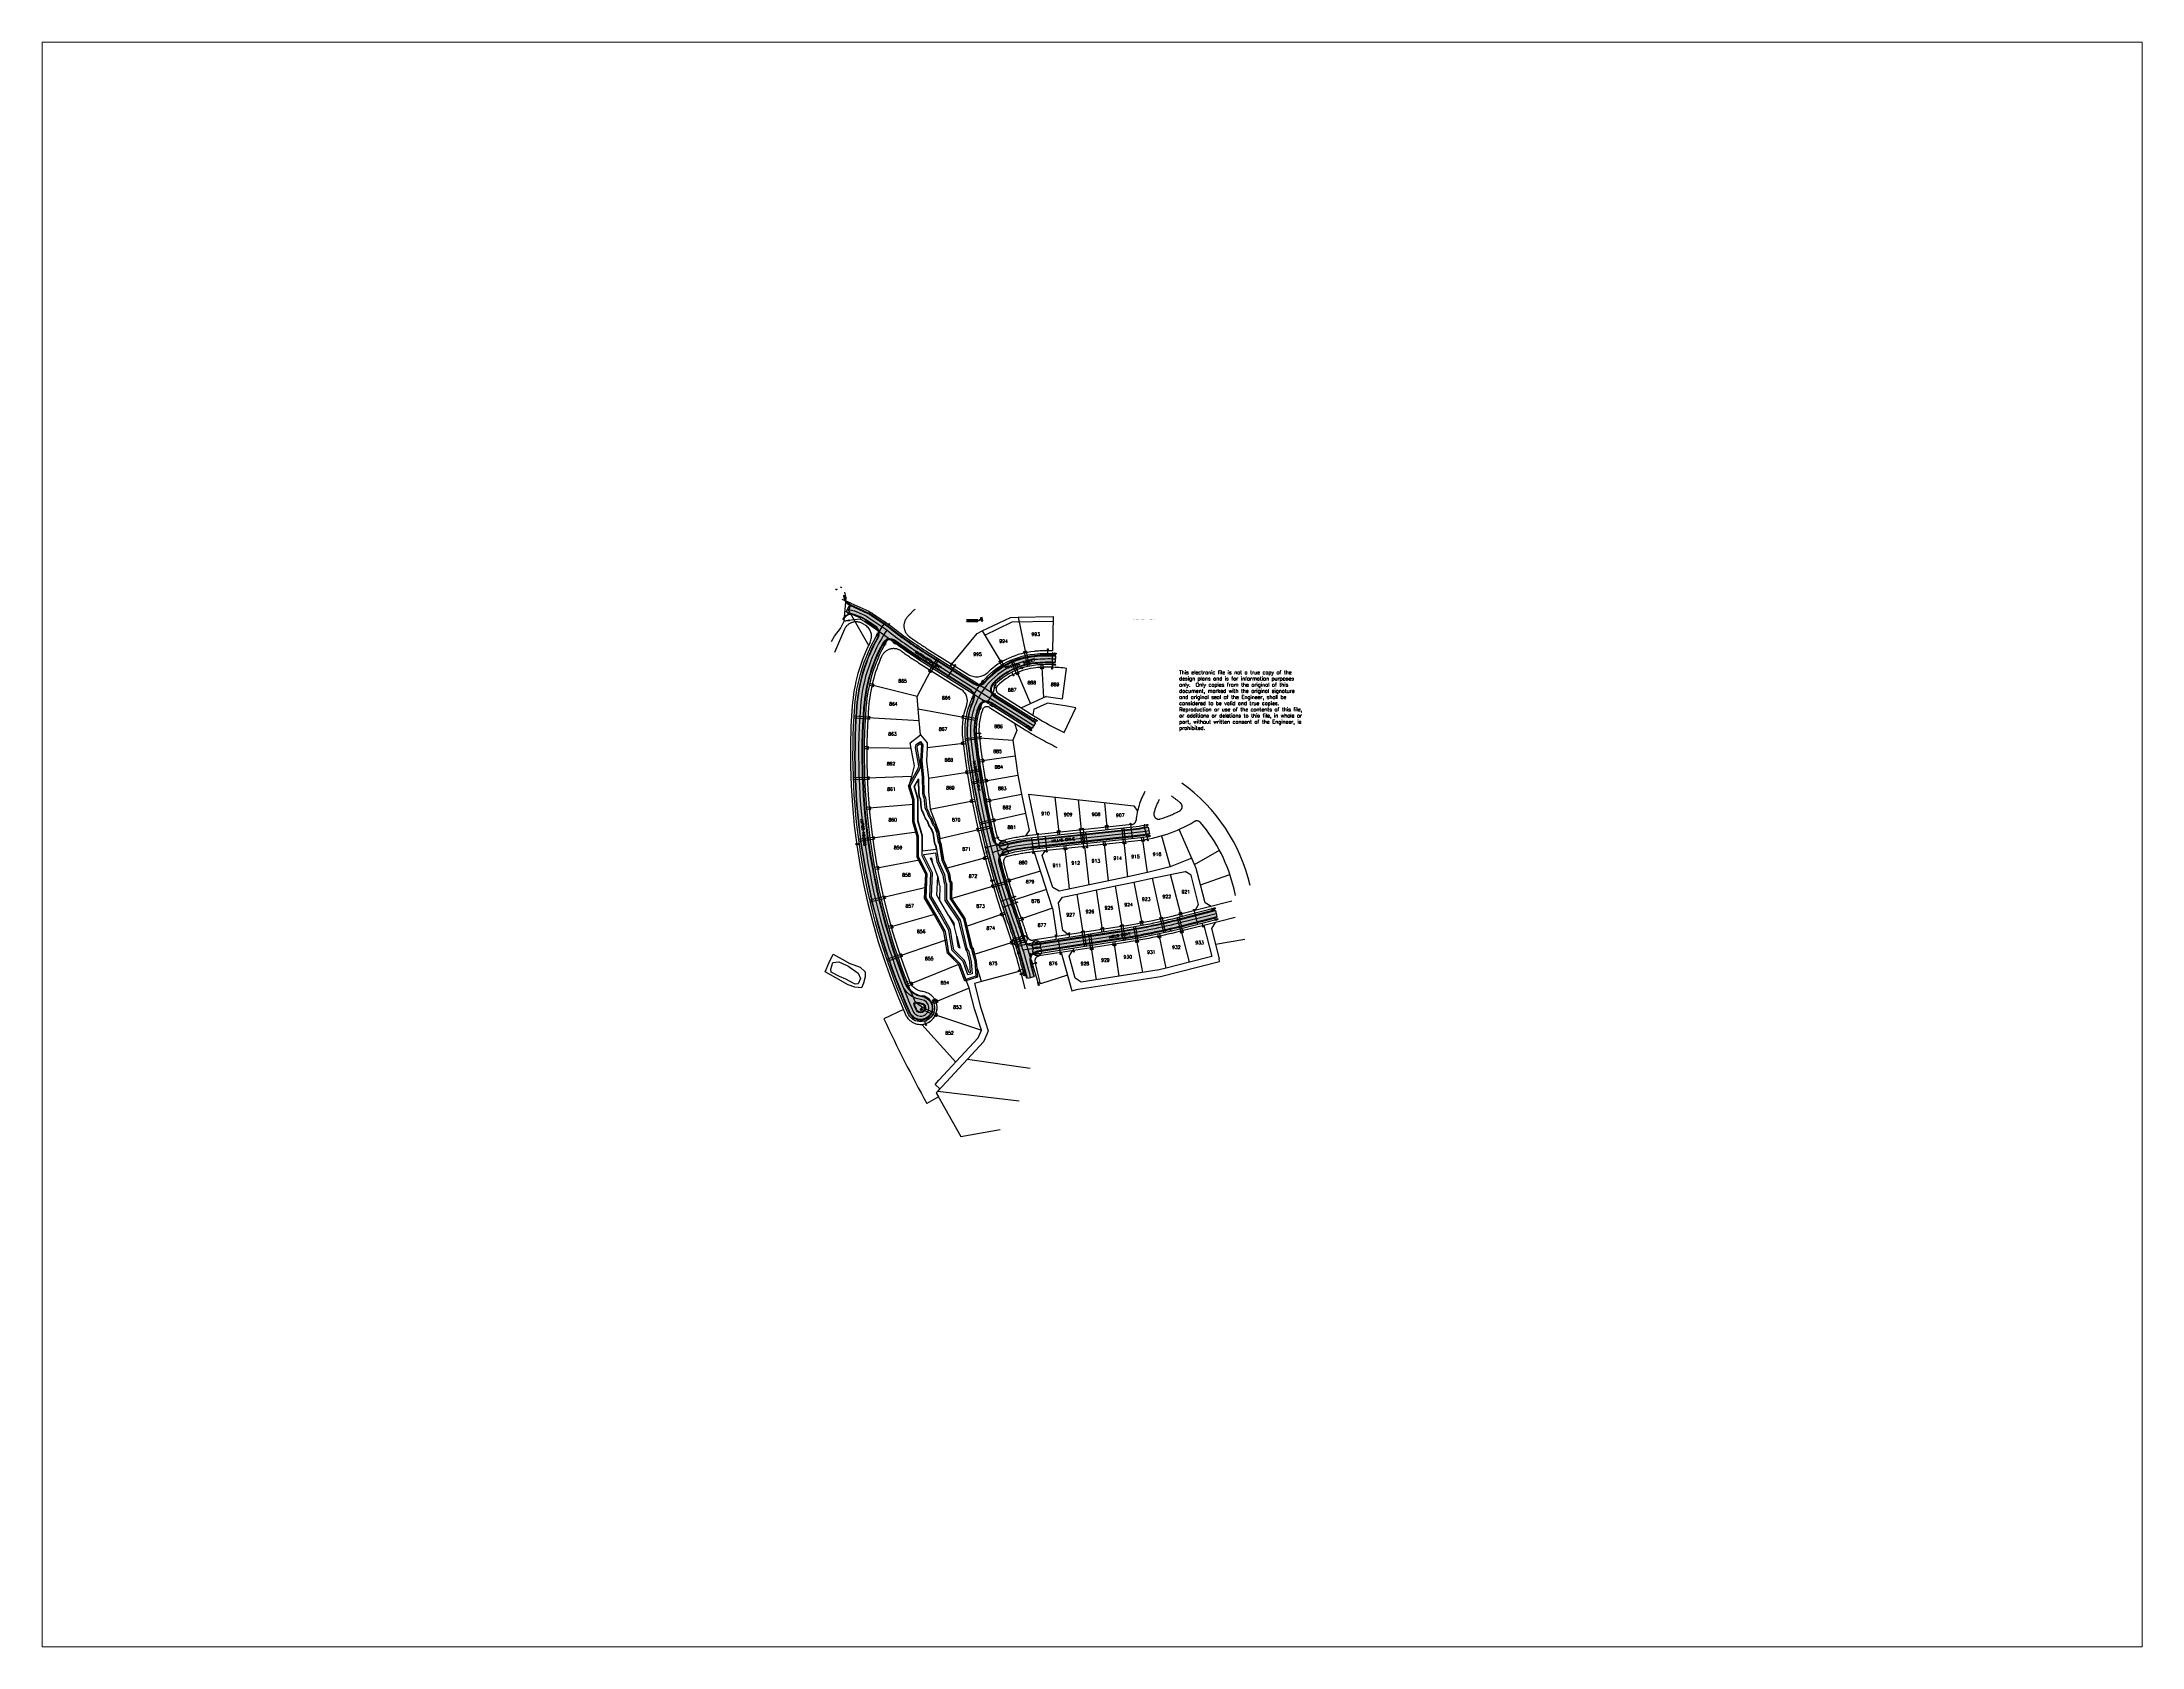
# Paper-space layout 'Layout1' of a CAD drawing. Header units: feet. Extents: x 1.06 to 9.54, y 0.81 to 7.29.
# The model-space entities are those that its viewports show. They can reach past a viewport. Long polylines and large blocks are cut down to what shows.
import ezdxf
from ezdxf.enums import TextEntityAlignment as Align

# ---------------------------------------------------------------- set-up
doc = ezdxf.new("R2010")
doc.units = ezdxf.units.FT
doc.header["$MEASUREMENT"] = 0
doc.linetypes.add('DASHED', pattern=[0.75, 0.5, -0.25])
doc.linetypes.add('DIVIDE', pattern=[1.25, 0.5, -0.25, 0, -0.25, 0, -0.25])
doc.layers.get('0').update_dxf_attribs({"lineweight": 0})
for name, color, linetype in [('BARSCALE', 3, 'Continuous'), ('C-TEXT-LOT-NUMBERS', 1, 'Continuous'), ('C-TEXT-XSECT', 2, 'Continuous'), ('C-WATERLINE-EXISTING', 1, 'ECEC EXISTING W'), ('CURB-BOC', 3, 'Continuous'), ('CURB-EOP', 2, 'Continuous'), ('DISCLAIMER', 2, 'Continuous'), ('LINES-GRADING-NO PLOT', 6, 'Continuous'), ('MODEL-GRADING', 7, 'Continuous'), ('P-UTIL-SS', 2, 'Continuous'), ('ROAD-CL-PROPOSED', 2, 'Continuous'), ('SC-STORMWATER', 30, 'Continuous'), ('SEWER-PRESSURE-EXISTING', 1, 'ECEC EXISTING PS'), ('SEWER-PRESSURE-PROPOSED', 4, 'ECEC PR PS'), ('SL-BOUNDARY', 6, 'Continuous'), ('SL-CALCULATED', 7, 'DIVIDE'), ('SL-CURB-TC', 2, 'Continuous'), ('SL-DITCH-TOP', 151, 'ECEC EX TD'), ('SL-E0P', 1, 'Continuous'), ('SL-EASEMENTS', 1, 'DASHED'), ('SL-PONDS', 5, 'Continuous'), ('SW-PROPOSED', 3, 'Continuous'), ('TEXT-SW', 3, 'Continuous'), ('TEXT-WATER-PROPOSED', 3, 'Continuous'), ('WATERLINE-PROPOSED', 5, 'ECEC PR W'), ('WATERLINE-SERVICE', 3, 'Continuous')]:
    doc.layers.add(name, color=color, linetype=linetype)
doc.styles.add('ECES TIMES', font='times.ttf', dxfattribs={"width": 0.9990000000000001, "height": 0.1})
doc.styles.add('LINESHAPE', font='txt.shx')
doc.styles.get("Standard").update_dxf_attribs({"font": 'simplex.shx'})
doc.styles.add('TIMES', font='times.ttf', dxfattribs={"height": 4.800000000000001})
doc.linetypes.add('ECEC EX TD', pattern='A,0.4,-0.1,0.4,-0.1,0.4,-0.1,0.4,-0.1,0.4,-0.1,["TD",LINESHAPE,S=0.09,R=180,X=0.09,Y=0.04],-0.11', length=2.61)
doc.linetypes.add('ECEC EXISTING PS', pattern='A,0.4,-0.1,0.4,-0.1,0.4,-0.1,0.4,-0.1,0.4,-0.1,["  PS",LINESHAPE,S=0.09,R=0,X=-0.28,Y=-0.04],-0.11', length=2.61)
doc.linetypes.add('ECEC EXISTING W', pattern='A,0.4,-0.1,0.4,-0.1,0.4,-0.1,0.4,-0.1,0.4,-0.1,["  W",LINESHAPE,S=0.09,R=0,X=-0.28,Y=-0.04],-0.04', length=2.54)
doc.linetypes.add('ECEC PR PS', pattern='A,2.5,-0.2,[" PS ",TIMES,S=0.02,R=0,X=-0.185,Y=-0.045],-0.1', length=2.8)
doc.linetypes.add('ECEC PR W', pattern='A,2.5,-0.2,[" W ",TIMES,S=0.02,R=0,X=-0.165,Y=-0.045],-0.05', length=2.75)
doc.dimstyles.get("Standard").update_dxf_attribs({"dimtxt": 0.18, "dimasz": 0.18, "dimexe": 0.18, "dimexo": 0.0625, "dimgap": 0.09, "dimtad": 0, "dimtih": 1, "dimtoh": 1, "dimdec": 4, "dimzin": 0, "dimdsep": 46, "dimtxsty": 'Standard', "dimcen": 0.09, "dimadec": 0, "dimazin": 0, "dimtfac": 1, "dimtdec": 4, "dimtofl": 0, "dimtmove": 0, "dimatfit": 3, "dimfxl": 1, "dimtolj": 1, "dimtzin": 0, "dimarcsym": 0})

# ---------------------------------------------------------------- blocks, each defined once
blk = doc.blocks.new('JB')
blk.add_lwpolyline([(-1, -1), (1, -1), (1, 1), (-1, 1)], close=True)
blk = doc.blocks.new('A$C793941FC')
at = {"layer": 'WATERLINE-PROPOSED'}
h = blk.add_hatch(color=3, dxfattribs=at)
h.dxf.hatch_style = 1
h.paths.add_polyline_path([(6.229723403805565e-10, -3.334921783171296e-10), (2.900080344639719, -1.552483360341284), (2.233187296427786, 2.415273295890074)])
h.paths.add_polyline_path([(-2.900080344639719, 1.552483360341285), (-2.233187294565142, -2.415273295890075), (6.229723403805565e-10, -3.334920117836759e-10)])
at = {"layer": 'WATERLINE-PROPOSED', "color": 3, "linetype": 'Continuous', "lineweight": -2}
for p, q in [((-2.900080344639719, 1.552483360341284), (2.900080344639719, -1.552483360341284)), ((-2.233187294565141, -2.415273295890074), (-2.900080344639719, 1.552483360341284)), ((2.233187296427786, 2.415273295890074), (-2.233187294565141, -2.415273295890074)), ((2.900080344639719, -1.552483360341284), (2.233187296427786, 2.415273295890074))]:
    blk.add_line(p, q, dxfattribs=at)
at = {"layer": 'WATERLINE-PROPOSED', "color": 1, "linetype": 'Continuous', "lineweight": -2, "style": 'ECES TIMES', "width": 0.9990000000000001}
blk.add_text('WV', height=2, rotation=9.540988366794464, dxfattribs=at).set_placement((-0.5344977872446179, 3.140702776785474), align=Align.CENTER)
blk = doc.blocks.new('A$C06C51456')
at = {"layer": 'WATERLINE-PROPOSED', "color": 3, "linetype": 'Continuous', "lineweight": -2}
for p, q in [((-2.233187295030802, -2.415273295890074), (-2.90008034510538, 1.552483360341284)), ((2.900080344174057, -1.552483360341284), (2.233187295962125, 2.415273295890074))]:
    blk.add_line(p, q, dxfattribs=at)
at = {"layer": 'WATERLINE-PROPOSED', "color": 3, "flags": 128}
blk.add_lwpolyline([(-1.552483359817415, -2.900080345571041), (2.415273296646774, -2.233187295496464)], dxfattribs=at)
blk = doc.blocks.new('A$C784F61EA')
at = {"layer": 'WATERLINE-PROPOSED', "linetype": 'Continuous', "lineweight": -2}
for p, q in [((-2.233187295030802, -2.415273295890074), (-2.90008034510538, 1.552483360341284)), ((2.900080344174057, -1.552483360341284), (2.233187295962125, 2.415273295890074))]:
    blk.add_line(p, q, dxfattribs=at)
at = {"layer": 'WATERLINE-PROPOSED', "color": 5, "flags": 128}
for points in [[(1.552483360748738, 2.900080343708396), (-2.41527329524979, 2.233187295496464)], [(-1.552483359817415, -2.900080345571041), (2.415273296646774, -2.233187295496464)]]:
    blk.add_lwpolyline(points, dxfattribs=at)
blk = doc.blocks.new('A$C74F005D0')
at = {"layer": 'SEWER-PRESSURE-PROPOSED'}
h = blk.add_hatch(color=2, dxfattribs=at)
h.dxf.hatch_style = 1
h.paths.add_polyline_path([(2.14640971663016e-10, -6.79617362386864e-10), (0.9906714227981865, -3.136756401407183), (3.28517286432907, 0.1682553013524738)])
h.paths.add_polyline_path([(-0.990671422798187, 3.136756401407184), (-3.285172862932086, -0.1682553026621463), (2.14640971663016e-10, -6.796172513645615e-10)])
at = {"layer": 'SEWER-PRESSURE-PROPOSED', "color": 2, "linetype": 'Continuous', "lineweight": -2}
for p, q in [((-3.285172862932086, -0.1682553026621463), (-0.9906714227981865, 3.136756401407183)), ((3.28517286432907, 0.1682553013524739), (-3.285172862932086, -0.1682553026621463)), ((-0.9906714227981865, 3.136756401407183), (0.9906714227981865, -3.136756401407183)), ((0.9906714227981865, -3.136756401407183), (3.28517286432907, 0.1682553013524739))]:
    blk.add_line(p, q, dxfattribs=at)
at = {"layer": 'SEWER-PRESSURE-PROPOSED', "color": 2, "linetype": 'Continuous', "lineweight": -2, "style": 'ECES TIMES', "width": 0.9990000000000001}
blk.add_text('SV', height=2, rotation=325.2297198034204, dxfattribs=at).set_placement((1.811494105961174, 2.62072335841367), align=Align.CENTER)
blk = doc.blocks.new('A$C26D345D0')
at = {"layer": 'SEWER-PRESSURE-PROPOSED', "color": 2, "linetype": 'Continuous', "lineweight": -2}
for p, q in [((-3.286233744118363, -0.1460765850788448), (-0.9694757796823978, 3.14337196413544)), ((0.9694757787510753, -3.143371963480604), (3.286233744584024, 0.1460765844240086))]:
    blk.add_line(p, q, dxfattribs=at)
at = {"layer": 'SEWER-PRESSURE-PROPOSED', "color": 2, "linetype": 'Continuous', "flags": 128}
blk.add_lwpolyline([(-3.143371963873506, -0.9694757803081302), (0.1460765851661563, -3.286233744802303)], dxfattribs=at)
blk = doc.blocks.new('A$C1994128B')
at = {"layer": 'SEWER-PRESSURE-PROPOSED'}
h = blk.add_hatch(color=2, dxfattribs=at)
h.dxf.hatch_style = 1
h.paths.add_polyline_path([(-1.883814336266369, -2.696648686382106), (-4.440892098500626e-16, 0), (-3.08433525217697, 1.143480055063264)])
at = {"layer": 'SEWER-PRESSURE-PROPOSED', "color": 2, "linetype": 'Continuous', "flags": 128}
blk.add_lwpolyline([(-1.883814336266369, -2.696648686382105), (-3.08433525217697, 1.143480055063264), (0, 0)], close=True, dxfattribs=at)
blk = doc.blocks.new('FIRE HYDRANT')
at = {"layer": 'WATERLINE-PROPOSED', "linetype": 'Continuous'}
h = blk.add_hatch(color=3, dxfattribs=at)
h.dxf.hatch_style = 1
h.paths.add_polyline_path([(7.282214208971709, -5.980187426743214), (4.038066209759563, -10.17728956202336), (7.282214208971709, -10.17728956179053), (4.038066209759563, -5.980187424880569)])
edge = h.paths.add_edge_path()
edge.add_arc((5.664920657873154, -3.188958893719246), 1.259227396750154, 0, 360)
edge = h.paths.add_edge_path()
edge.add_line((4.565457385033369, -3.802827080435236), (3.206446042750031, -4.561609886775841))
edge.add_line((3.206446042750031, -4.561609886775841), (3.411068764515221, -4.928097648502444))
edge.add_line((3.411068764515221, -4.928097648502444), (4.83316195057705, -4.134094078282942))
edge.add_line((6.815693170297891, -3.700208600101178), (8.23812622204423, -4.332147989378427))
edge.add_line((8.23812622204423, -4.332147989378427), (8.067709646653384, -4.715738823128049))
edge.add_line((8.067709646653384, -4.715738823128049), (6.579674704000354, -4.05465471111529))
at = {"layer": 'WATERLINE-PROPOSED', "color": 3, "linetype": 'Continuous', "flags": 128}
for points in [[(4.565457385033369, -3.802827080435236), (3.206446042750031, -4.561609886775841), (3.411068764515221, -4.928097648502444), (4.83316195057705, -4.134094078282942)], [(6.815693170297891, -3.700208600101178), (8.23812622204423, -4.332147989378427), (8.067709646653384, -4.715738823128049), (6.579674704000354, -4.05465471111529)]]:
    blk.add_lwpolyline(points, dxfattribs=at)
at = {"layer": 'WATERLINE-PROPOSED', "color": 3, "linetype": 'Continuous'}
for points in [[(3.622492637950927, -11.7149130571197), (3.622492637950927, -14.43177648629353)], [(4.301708494778723, -11.22800804879807), (7.018571925349534, -11.22800804833241)], [(5.660140210296959, -3.084132212403347), (5.660140210296959, -13.07334477193945)], [(7.697787781711668, -11.71491305758536), (7.697787781246006, -14.43177648745768)]]:
    blk.add_lwpolyline(points, dxfattribs=at)
at = {"layer": 'WATERLINE-PROPOSED', "color": 3, "linetype": 'Continuous', "flags": 128}
blk.add_lwpolyline([(7.282214208971709, -5.980187426743214), (4.038066209759563, -10.17728956202336), (7.282214208971709, -10.17728956179053), (4.038066209759563, -5.980187424880569)], close=True, dxfattribs=at)
at = {"layer": 'WATERLINE-PROPOSED', "color": 3, "linetype": 'Continuous'}
blk.add_circle((5.664920657873154, -3.188958893719246), 1.259227396750154, dxfattribs=at)
blk = doc.blocks.new('BLOW-OFF')
at = {"layer": 'WATERLINE-PROPOSED', "linetype": 'Continuous'}
h = blk.add_hatch(color=3, dxfattribs=at)
h.dxf.hatch_style = 1
h.paths.add_polyline_path([(2.549150467850268, -0.06090529315406457), (3.740298497024924, 5.108362444851082), (5.796030135359615, 2.598688427533489), (0.4934188281185925, 2.448768722999375)])
at = {"layer": 'TEXT-WATER-PROPOSED'}
blk.add_line((0, 0), (6.686555522494018, 5.370272585510975), dxfattribs=at)
blk.add_lwpolyline([(5.410603046882898, 6.958967933285749), (7.962507998105139, 3.781577237736201), (9.021638229023665, 4.632212221011287), (6.469733278267086, 7.809602916328004)], close=True, dxfattribs=at)
at = {"layer": 'WATERLINE-PROPOSED', "color": 3, "linetype": 'Continuous', "flags": 128}
blk.add_lwpolyline([(2.549150467850268, -0.06090529315406457), (3.740298497024924, 5.108362444851082), (5.796030135359615, 2.598688427533489), (0.4934188281185925, 2.448768722999375)], close=True, dxfattribs=at)
at = {"layer": 'WATERLINE-PROPOSED', "color": 3, "linetype": 'Continuous'}
blk.add_lwpolyline([(4.702092953491956, 5.518602286523674), (6.433022882323712, 3.424508573778439)], dxfattribs=at)
blk.add_circle((0, 0), 1.5, dxfattribs=at)
blk = doc.blocks.new('WATER SERVICE')
at = {"layer": 'WATERLINE-SERVICE'}
blk.add_lwpolyline([(-0.8999999999068677, 3.75, -0.8333333334195668), (0.8999999999068677, 3.75), (0.8999999999068677, 0.75, -0.8333333336748219), (-0.8999999999068677, 0.75)], format="xyb", close=True, dxfattribs=at)
blk = doc.blocks.new('nwv')
at = {"linetype": 'Continuous'}
blk.add_solid([(-0.05062499999985448, 0.02922835737808782), (-0.05062499999985448, -0.02922835737808782), (0.05062499999985448, -0.02922835737808782), (0.05062499999985448, 0.02922835737808782)], dxfattribs=at)

msp = doc.modelspace()

# ---------------------------------------------------------------- hatches: boundary and pattern name
at = {"layer": 'BARSCALE'}
h = msp.add_hatch(color=254, dxfattribs=at)
h.dxf.hatch_style = 1
edge = h.paths.add_edge_path()
edge.add_arc((2247728.607661548, 84674.79272150634), 26.23232043521812, 68.57558733223327, 110.2857321461064)
edge.add_line((2247719.512861313, 84699.39799013108), (2247720.091914, 84705.047511))
edge.add_line((2247720.091914, 84705.047511), (2247714.097453, 84707.59810799999))
edge.add_line((2247714.097453, 84707.59810799999), (2247723.802348575, 84727.8306714976))
edge.add_line((2247723.802348575, 84727.8306714976), (2247724.78258041, 84727.36048651063))
edge.add_line((2247724.78258041, 84727.36048651063), (2247779.55605087, 84702.34520497073))
edge.add_arc((2247749.229675849, 84635.94256211568), 73.00000000000175, 55.81559174945761, 65.45361437732208, ccw=False)
edge.add_line((2247790.245330712, 84696.3306077556), (2247843.396521499, 84660.23023599916))
edge.add_arc((2248657.419297662, 85683.08470920192), 1307.235385637401, 231.4860190260196, 237.3507923342248)
edge.add_line((2247952.173500864, 84582.40640944264), (2248101.218673038, 84488.60933314716))
edge.add_arc((2248115.599560679, 84511.46081166973), 27.00000000000418, 237.8169806304406, 319.4813390086776)
edge.add_arc((2248307.949470527, 84347.070092631), 226.0272639943585, 95.60347505689288, 139.481339009, ccw=False)
edge.add_arc((2248328.152838859, 84139.85473027512), 434.2251846789575, 87.13961809053382, 95.58680223314508, ccw=False)
edge.add_line((2248349.82169489, 84573.53891454726), (2248348.823647941, 84553.56383251268))
edge.add_arc((2248328.152838859, 84139.85473027514), 414.2251846789425, 87.13961809051686, 95.58680223315179)
edge.add_arc((2248307.945917918, 84347.07583486238), 206.0212031806931, 95.60426626120615, 135.9941902761762)
edge.add_arc((2248179.181451839, 84471.44746934439), 26.99999999966781, 135.9941902751385, 237.8169806301117)
edge.add_line((2248164.800564198, 84448.59599082211), (2248272.997140551, 84380.50574422762))
edge.add_arc((2248800.308012452, 85218.40640531419), 990.0173096841814, 237.8168138628561, 238.9023912971567)
edge.add_line((2248288.966456708, 84370.66582775307), (2248278.636505134, 84353.54005476409))
edge.add_arc((2248800.306408773, 85218.40380268528), 1010.014252786197, 237.8168155223002, 238.90239295662332, ccw=False)
edge.add_line((2248262.344631188, 84363.57872309984), (2248154.264984841, 84431.59538332753))
edge.add_arc((2248139.884034604, 84408.74394419811), 26.99999999991908, 57.8168236823758, 159.8520917690012)
edge.add_arc((2248307.943040761, 84347.08369037253), 206.0134532713036, 159.8520917689189, 186.6400296927553)
edge.add_arc((2250608.415339468, 84614.8730489876), 2522.019484717076, 186.6397308942743, 193.7228557846362)
edge.add_arc((2248184.359239319, 84023.63105082249), 26.91001433073338, 195.1785800293746, 285.5865354790165)
edge.add_arc((2248326.780768117, 83505.9167084733), 510.037121913155, 96.14371782106463, 105.37058143142289, ccw=False)
edge.add_line((2248272.195197835, 84013.02446945358), (2248595.229246812, 84047.79575186127))
edge.add_arc((2248553.492131381, 84435.53424042907), 389.9783613501587, 276.1438009653874, 281.3714667568084)
edge.add_line((2248630.383830203, 84053.21135467205), (2248634.327212363, 84033.6039648116))
edge.add_arc((2248553.49204165, 84435.53482290778), 409.9789500865838, 276.1437971128137, 281.3714629042223, ccw=False)
edge.add_line((2248597.369676338, 84027.91061767907), (2248274.335652635, 83993.13933799186))
edge.add_arc((2248326.780768118, 83505.91670847357), 490.0371219130059, 96.14371782116145, 105.5009627093766)
edge.add_arc((2248203.031982415, 83952.11130089527), 27.00000000009651, 105.5009627084841, 195.4046224367584)
edge.add_arc((2250608.415339588, 84614.8730490154), 2522.019484841369, 195.4046224373526, 199.4669163677239)
edge.add_arc((2246373.286806886, 83117.87714053955), 1969.896636215834, 17.594206461275007, 19.46718441703672, ccw=False)
edge.add_arc((2248276.771089524, 83721.48608802084), 27.00000000020555, 197.5942064613278, 278.8261472969872)
edge.add_line((2248280.913883251, 83694.80580953391), (2248544.519434517, 83735.73729473975))
edge.add_arc((2248239.1625168, 85702.21752894574), 1990.047074498608, 278.8264518689996, 284.2373237014105)
edge.add_line((2248728.592408353, 83773.29406235249), (2248791.446296523, 83789.21933607211))
edge.add_line((2248791.446296523, 83789.21933607211), (2248834.768849309, 83800.1959602943))
edge.add_line((2248834.768849309, 83800.1959602943), (2248839.681025039, 83780.80857961522))
edge.add_line((2248839.681025039, 83780.80857961522), (2248796.358472253, 83769.83195539303))
edge.add_line((2248796.358472253, 83769.83195539303), (2248733.504584083, 83753.90668167341))
edge.add_arc((2248239.176890477, 85702.14701933463), 2009.975194363451, 278.8263549117743, 284.23722674419326, ccw=False)
edge.add_line((2248547.588258862, 83715.97413919376), (2248293.865080609, 83676.57714445196))
edge.add_arc((2248298.007874337, 83649.89686596519), 27.00000000002106, 98.82614729801578, 195.4515407109357)
edge.add_arc((2246373.286806084, 83117.87714032075), 1969.896637047628, 14.138498822543113, 15.451540711059181, ccw=False)
edge.add_line((2248283.511538722, 83599.057180919), (2248264.117376646, 83594.17184803865))
edge.add_arc((2246373.286806889, 83117.87714052811), 1949.896636216178, 14.13849882241527, 19.4671844173866)
edge.add_arc((2250608.415746775, 84614.87314341242), 2542.019900209687, 186.6397319509578, 199.466917424095, ccw=False)
edge.add_arc((2248307.942891275, 84347.08372413953), 226.0133086917348, 156.300606668632, 186.6400161835723, ccw=False)
edge.add_arc((2248076.266992085, 84448.77940796938), 26.99999999982735, 336.3006066681692, 417.8168084760404)
edge.add_line((2248090.647948386, 84471.63084328207), (2247941.452388995, 84565.5225612289))
edge.add_arc((2248657.419297691, 85683.08470923975), 1327.235385685018, 233.27781149871288, 237.3543181626198, ccw=False)
edge.add_arc((2247847.673750195, 84597.60526302643), 26.99999999974542, 53.27781150404049, 151.3746947165585)
edge.add_arc((2248243.45876579, 84381.58944790596), 477.8975614835069, 151.3746947169763, 175.6735874551015)
edge.add_arc((2249668.873691254, 84273.98091153249), 1907.368545337889, 175.6804703171542, 201.4243044113417)
edge.add_arc((2247952.652063048, 83603.78030387861), 65.00000000424285, 204.0668436126494, 262.9755564500352)
edge.add_arc((2247939.840233526, 83504.60383232939), 35.0037778772877, -150.9546150707664, 82.01452078145257, ccw=False)
edge.add_arc((2249668.663900529, 84273.97338171219), 1927.159917681944, 175.6797058773207, 204.0819533426016, ccw=False)
edge.add_arc((2248243.458765795, 84381.5894479016), 497.89756148819, 150.3259076804307, 175.6735874546167, ccw=False)
edge.add_arc((2247787.398609399, 84641.4482245563), 27.00000000000803, 330.32609848544, 415.8155917481297)
edge.add_line((2247802.568783116, 84663.78352910768), (2247775.292358196, 84682.30971949139))
edge.add_line((2247775.292358196, 84682.30971949139), (2247774.241938117, 84683.02316644859))
edge.add_arc((2247730.978850112, 84619.32618680006), 77.00000000029358, 55.81559175039202, 68.57558733287732)
edge.add_line((2247759.104906285, 84691.00550713866), (2247738.189631913, 84699.21239552842))
at = {"layer": 'P-UTIL-SS'}
h = msp.add_hatch(color=256, dxfattribs=at)
edge = h.paths.add_edge_path()
edge.add_arc((2248247.381150876, 84536.72062823406), 2.5, 0, 360)
h = msp.add_hatch(color=256, dxfattribs=at)
edge = h.paths.add_edge_path()
edge.add_arc((2248218.836777826, 83830.30077494757), 2.5, 0, 360)
at = {"layer": 'TEXT-SW', "linetype": 'Continuous', "lineweight": -3, "true_color": 0x212830}
msp.add_hatch(color=250, dxfattribs=at).paths.add_polyline_path([(2248078.611308987, 84685.6143999117), (2248078.611308987, 84675.46568566034), (2248114.208488511, 84675.46568566034), (2248114.208488511, 84685.6143999117)])
at = {"layer": 'WATERLINE-PROPOSED', "linetype": 'Continuous'}
h = msp.add_hatch(color=3, dxfattribs=at)
h.dxf.hatch_style = 1
h.paths.add_polyline_path([(2248252.149958058, 83606.41098585802), (2248256.380091576, 83603.21002772155), (2248253.249180884, 83602.3603839875), (2248255.28086875, 83607.2606295937)])

# ---------------------------------------------------------------- linework, layer by layer
at = {"layer": 'C-WATERLINE-EXISTING'}
msp.add_line((2247727.690588973, 84733.72786322296), (2247701.794602119, 84745.03217666406), dxfattribs=at)
at = {"layer": 'CURB-BOC'}
for p, q in [((2247725.61344, 84729.17973699987), (2247780.386910459, 84704.1644554599)), ((2247737.459085, 84697.35059500016), (2247758.374359372, 84689.1437066104)), ((2247773.118221545, 84681.36869944475), (2247801.445066544, 84662.12906210386)), ((2247791.369047283, 84697.98507475943), (2247844.582801953, 84661.84220951644)), ((2248089.582692364, 84469.93814437001), (2247940.380306324, 84563.83415846222)), ((2247953.245640827, 84584.0947761545), (2248102.283923975, 84490.30203525994)), ((2248261.279375374, 84361.88602405679), (2248153.199733904, 84429.90268121475)), ((2248165.865815135, 84450.28869293488), (2248274.062391487, 84382.1984463404)), ((2248271.981152355, 84015.01298259974), (2248595.015203859, 84049.7842652795)), ((2248274.549698115, 83991.1508248457), (2248597.58371929, 84025.92210426084)), ((2248790.95507895, 83791.15807414002), (2248728.10119078, 83775.2328004204)), ((2248834.277631736, 83802.1346983622), (2248790.95507895, 83791.15807414002)), ((2248544.212550402, 83737.7136100334), (2248280.607009642, 83696.78212645886)), ((2248733.996458506, 83751.96811014962), (2248796.849689826, 83767.89321732512)), ((2248796.849689826, 83767.89321732512), (2248840.172242612, 83778.8698415473)), ((2248294.171954219, 83674.60082752703), (2248547.895132472, 83713.99782226881))]:
    msp.add_line(p, q, dxfattribs=at)
msp.add_lwpolyline([(2247928.841493182, 83497.6665454008, -0.002286331135395774), (2247921.814785857, 83513.60998040176, -0.6376994244337474), (2247927.826086524, 83520.39762647869, 0.04102303063231957), (2247941.772755033, 83517.46321021898, -1.557845955387815)], format="xyb", close=True, dxfattribs=at)
for centre, radius, start, end in [((2247730.978850112, 84619.32618680033), 75.0000000002086, 55.81559175016559, 68.57558733246833), ((2247749.229675849, 84635.94256211568), 74.99999999991554, 55.81559174958399, 65.4536143774635), ((2248243.458751279, 84381.58945233944), 499.8975466797571, 150.3259080621376, 175.6735878363083), ((2247787.398609399, 84641.44822455625), 24.99999999988174, 330.3260984853183, 55.81559174860192), ((2247847.673750195, 84597.60526302643), 25.0000000000032, 53.27781150370927, 151.3746947161787), ((2248657.419297662, 85683.08470919795), 1305.235385633924, 231.4827016331814, 237.3504353008969), ((2248657.41929769, 85683.08470924056), 1329.235385685136, 233.2778114987643, 237.3546663622128), ((2248243.45876579, 84381.58944790652), 475.8975614837296, 151.3746947170703, 175.6735874551712), ((2248307.949470527, 84347.07009263041), 228.0272639948576, 95.60347505676681, 139.4813390089098), ((2248307.945533766, 84347.07662985331), 204.0203745676943, 95.60435189582445, 135.9942759108765), ((2248328.152933432, 84139.85078028802), 436.2291250254462, 87.13965638616223, 95.58684052878334), ((2248328.152838859, 84139.85473027512), 412.2251846789551, 87.1396180905022, 95.58680223312659), ((2248115.599560679, 84511.46081166985), 25.00000000006103, 237.8169806307566, 319.4813390082577), ((2248179.181451839, 84471.44746934448), 25.00000000006482, 135.9941902762461, 237.8169806294803), ((2248307.942872527, 84347.08372695175), 228.0132903951053, 156.3006054222175, 186.640014937098), ((2248076.266992085, 84448.7794079695), 24.9999999997037, 336.3006066677014, 57.81680847599342), ((2248139.884035742, 84408.7439408626), 25.00000221672774, 57.81681740586291, 159.8520854907391), ((2249668.66432932, 84273.97345638633), 1929.16033961857, 175.6797027050919, 204.0844894681494), ((2249668.873158001, 84273.98083137076), 1905.368019652039, 175.6804739304312, 201.4243080246188), ((2248307.943040761, 84347.08369037222), 204.0134532714064, 159.8520917688354, 186.6400296926676), ((2248800.306408779, 85218.40380268153), 1012.014252786027, 237.8168155219157, 238.9023929562279), ((2248800.308173626, 85218.40666688497), 988.0176169103381, 237.8168136940436, 238.9023911283504), ((2250608.415787413, 84614.87315283502), 2544.019941664864, 186.6397320559217, 199.46691752906), ((2250608.415422569, 84614.87306391302), 2520.019568986157, 186.6397307757433, 193.722266931516), ((2248553.492140469, 84435.53418143613), 387.9783017234155, 276.1438013673858, 281.3714671587913), ((2248184.359239318, 84023.63105082209), 24.9100143301161, 195.2359060453517, 285.5950290193449), ((2248203.031982415, 83952.11130089525), 24.99999999996206, 105.5009627080509, 195.404622436777), ((2248326.780768117, 83505.91670847613), 512.0371219102494, 96.14371782103775, 105.3710117409912), ((2248326.780768118, 83505.91670847638), 488.0371219101827, 96.14371782115208, 105.500962709394), ((2248553.492032787, 84435.53488044416), 411.9790082410604, 276.1437967435175, 281.3714625349408), ((2250608.415213656, 84614.87300945981), 2520.019352925674, 195.4046223308896, 199.4669162612611), ((2246373.286806888, 83117.87714053143), 1947.896636216084, 14.13849882231531, 19.46718441728418), ((2246373.286806884, 83117.87714053044), 1971.896636220049, 17.59420646151374, 19.46718441727435), ((2248239.16107583, 85702.22459755973), 1988.054280509043, 278.8264616471468, 284.2373334795471), ((2248239.176875131, 85702.14709455456), 2011.975271047352, 278.826354808561, 284.237226640988), ((2248276.771089524, 83721.48608802086), 25.00000000006766, 197.5942064611371, 278.8261472961586), ((2248298.007874337, 83649.89686596498), 25.00000000023403, 98.82614729719785, 195.4515407103752), ((2246373.286806082, 83117.87714032677), 1971.896637047251, 14.13849882236566, 15.45154071088095), ((2247952.652063048, 83603.78030387824), 63.00000000388997, 204.0668436123631, 262.9904802930751), ((2247939.840233526, 83504.60383232943), 37.00377787701962, 208.909341919534, 82.04105627276613)]:
    msp.add_arc(centre, radius, start, end, dxfattribs=at)
at = {"layer": 'CURB-EOP', "color": 2, "flags": 128}
msp.add_lwpolyline([(2247738.189631913, 84699.21239552823, 0.184031174717609), (2247719.512861313, 84699.39799013108), (2247720.091914, 84705.047511), (2247714.097453, 84707.59810799999), (2247723.802348575, 84727.8306714976), (2247724.78258041, 84727.36048651063), (2247779.55605087, 84702.34520497073, -0.04207861564675967), (2247790.245330712, 84696.3306077556), (2247843.396521499, 84660.23023599916, 0.02559548828080947), (2247952.173500864, 84582.40640944264), (2248101.218673038, 84488.60933314716, 0.3722163550555022), (2248136.124809555, 84493.91902844844, -0.1938273116712526), (2248285.879431327, 84572.01728074098, -0.03687449342776822), (2248349.82169489, 84573.53891454726), (2248348.823647941, 84553.56383251268, 0.03687449342787204), (2248287.826504368, 84552.11228371576, 0.1780817707761393), (2248159.761179144, 84490.20521463586, 0.4760267468832019), (2248164.800564198, 84448.59599082211), (2248272.997140551, 84380.50574422762, 0.004736760554072406), (2248288.966456708, 84370.66582775307), (2248278.636505134, 84353.54005476409, -0.004736760554171191), (2248262.344631188, 84363.57872309984), (2248154.264984841, 84431.59538332753, 0.4771644425716261), (2248114.536257198, 84418.04395390593, 0.1174196446903122), (2248103.31147993, 84323.26211946105, 0.03091580666512849), (2248158.387995741, 84016.58524509908, 0.4163005516297166), (2248191.589784441, 83997.71063245171, -0.04028155321866803), (2248272.195197835, 84013.02446945358), (2248595.229246812, 84047.79575186127, 0.02281395186914326), (2248630.383830203, 84053.21135467205), (2248634.327212363, 84033.6039648116, -0.02281395186908645), (2248597.369676338, 84027.91061767907), (2248274.335652635, 83993.13933799186, 0.0408513850758884), (2248195.816109096, 83978.12920189144, 0.4137211613306105), (2248177.001985039, 83944.9391856844, 0.01772695758657331), (2248230.569418526, 83774.3785174397, -0.00817258998147607), (2248251.034116113, 83713.32470335696, 0.370069679019389), (2248280.913883251, 83694.80580953391), (2248544.519434517, 83735.73729473975, 0.02361376984428499), (2248728.592408353, 83773.29406235249), (2248791.446296523, 83789.21933607211), (2248834.768849309, 83800.1959602943), (2248839.681025039, 83780.80857961522), (2248796.358472253, 83769.83195539303), (2248733.504584083, 83753.90668167341, -0.02361376984431994), (2248547.588258862, 83715.97413919376), (2248293.865080609, 83676.57714445196, 0.448502389200453), (2248271.983758777, 83642.7034377597, -0.00572928872905746), (2248283.511538722, 83599.057180919), (2248264.117376646, 83594.17184803865, 0.02325496779461956), (2248211.712768106, 83767.7131791185, -0.05602767037964856), (2248083.445623445, 84320.94960003375, -0.1331594143283213), (2248100.989997014, 84437.92707977514, 0.3714805139032182), (2248090.647948386, 84471.63084328207), (2247941.452388995, 84565.5225612289, -0.0177889918916537), (2247863.818011385, 84619.2469549799, 0.4562368825530313), (2247823.973920491, 84610.54041173123, 0.10642298936422), (2247766.922990881, 84417.64127870215, 0.1128035077070231), (2247893.302492221, 83577.27316440381, 0.2628521483290169), (2247944.703032818, 83539.26818936552, -1.615495750804788), (2247909.238691523, 83487.6094187559, -0.1245665429357114), (2247746.979981612, 84419.15004684438, -0.1110533027698723), (2247810.857751314, 84628.08152486628, 0.3913395893249101), (2247802.568783116, 84663.78352910768), (2247775.292358196, 84682.30971949139), (2247774.241938117, 84683.02316644859, 0.05573358370415177), (2247759.104906285, 84691.00550713866), (2247738.189631913, 84699.21239552842)], format="xyb", dxfattribs=at)
at = {"layer": 'CURB-EOP', "color": 0, "flags": 128}
msp.add_lwpolyline([(2247724.78258041, 84727.36048651063), (2247723.802348575, 84727.8306714976), (2247714.097453, 84707.59810799999), (2247720.091914, 84705.047511), (2247719.512861313, 84699.39799013115, -0.1840311747054168), (2247738.189631913, 84699.21239552823)], format="xyb", dxfattribs=at)
at = {"layer": 'CURB-EOP', "color": 2, "flags": 128}
msp.add_lwpolyline([(2247927.071362654, 83496.725425939, -0.002304441835803325), (2247919.980977694, 83512.81176512949, -0.6376994244436461), (2247928.396798628, 83522.31446963723, 0.0410902013215934), (2247942.045475087, 83519.44466317713, -1.567774854999398)], format="xyb", close=True, dxfattribs=at)
at = {"layer": 'LINES-GRADING-NO PLOT', "color": 3, "flags": 128}
for points, elevation in [([(2248104.307639243, 83645.9034757843), (2248107.462282943, 83601.49556680005), (2248076.886952545, 83591.4077251864), (2248059.239741699, 83639.8282949254), (2248025.309055927, 83672.91197122615), (2248019.128169362, 83712.37196408185), (2248015.150950877, 83737.08581934508), (2247984.86297211, 83790.69709818288), (2247956.672589285, 83838.75170103316), (2247959.897874529, 83911.23075565626), (2247933.497862502, 83963.37649767692), (2247933.709222588, 84025.19043539156), (2247920.567644128, 84070.50357790249), (2247920.613621845, 84137.20009521776), (2247908.335852485, 84177.93032258359), (2247926.141678512, 84210.66969608983), (2247937.039807366, 84229.86348073438), (2247939.264429278, 84239.09433678025), (2247929.036241429, 84295.49346997713), (2247930.160288407, 84301.48486215327), (2247938.273616191, 84307.06406235072), (2247942.025302403, 84301.9841491439), (2247939.355333363, 84254.35678419177), (2247944.593040655, 84205.09069821825), (2247945.525767514, 84158.47711582296, 0.1820049121769687), (2247949.826567719, 84143.33173136011), (2247952.8621467, 84113.2115632232, 0.1429015204721601), (2247957.318109229, 84103.36385782968), (2247963.366900335, 84087.19752642594, 0.1623209075238172), (2247968.897719285, 84080.94546240727), (2247975.198016771, 84064.09100826141, 0.2663905131892799), (2247980.214246882, 84058.46849959582), (2247988.435138023, 84038.03137253891), (2247992.721571463, 84008.76085405918, 0.2909583279221874), (2247996.454215795, 84003.6936972047), (2248004.619576266, 83953.56037636378), (2248022.836340464, 83912.48199178881), (2248026.571996828, 83890.20816649482, 0.2517815353930991), (2248029.767776985, 83885.44532523617), (2248029.403345545, 83835.64680328772), (2248069.826639545, 83775.34708805432), (2248090.729831577, 83689.13064921848, 0.239066572900545), (2248095.050402067, 83683.92401367884)], 34.5), ([(2247949.49628529, 83970.5358059156), (2247984.806413018, 83975.67781336744), (2247989.154839485, 83948.97953593162), (2248007.215820745, 83907.93116055973), (2248010.697729152, 83888.09816109588, 0.1210442800586366), (2248013.860649012, 83879.60661882862), (2248013.622320162, 83830.80799833991), (2248054.943987982, 83768.82661278939), (2248075.732792215, 83683.08197312352, 0.07143584089884142), (2248080.364792144, 83676.60586609296), (2248088.443268584, 83643.42663413168), (2248090.667626915, 83612.11434920694), (2248086.784193801, 83610.97730347501), (2248073.041965688, 83648.68334782256), (2248040.264047274, 83681.07321413606), (2248034.9344422, 83714.85427479088), (2248030.66777097, 83742.148222528), (2247998.716898985, 83798.70290781149), (2247972.702233227, 83842.72566496195), (2247975.883765638, 83914.8879513001), (2247949.497023459, 83967.18592262687)], 31.5), ([(2247991.721792305, 83903.44997920124), (2247996.583268196, 83878.67910806481, 0.02574861326171471), (2247997.795884488, 83875.21793134742), (2247997.593132458, 83832.42962058958), (2247988.816992316, 83847.00200453858)], 23.5)]:
    msp.add_lwpolyline(points, format="xyb", close=True, dxfattribs=dict(at, elevation=elevation))
at = {"layer": 'LINES-GRADING-NO PLOT', "flags": 128}
msp.add_lwpolyline([(2248093.400884415, 83644.20064714813), (2248095.940652173, 83608.44834477112), (2248083.691305908, 83604.86181025981), (2248068.728770691, 83645.9161437922), (2248035.581143058, 83678.67134240136), (2248029.994981938, 83714.07855269431), (2248025.867964086, 83740.47913607571), (2247994.387546836, 83796.20109230254), (2247967.641631615, 83841.46129058879), (2247970.831052572, 83913.80250187438), (2247944.497285659, 83965.99547733001), (2247944.483863946, 84026.90462154457), (2247931.568707678, 84072.04260044046), (2247931.61473996, 84138.81826981569), (2247920.209109345, 84176.65526728229), (2247933.757119923, 84200.29105266983), (2247934.665056569, 84155.15707137856, 0.1339684526768963), (2247939.155689755, 84139.51315537105), (2247941.937465294, 84111.91132143875, 0.126824722598668), (2247947.620103486, 84097.89358158906), (2247953.137137494, 84083.14845341923, 0.1181933752224779), (2247959.747882788, 84074.00720250829), (2247964.720723091, 84060.7039403901, 0.1644761604722331), (2247971.950236595, 84050.33236204713), (2247977.748895848, 84035.17868466908), (2247982.152869298, 84007.22598356339, 0.1714855260066702), (2247986.310153283, 83997.5485121566), (2247993.987569729, 83950.41104856668), (2248012.035940409, 83909.39133408427), (2248015.649474515, 83888.80859278435, 0.1498236865522751), (2248018.868819218, 83881.2672855966), (2248018.629719369, 83832.31080060225), (2248059.594816595, 83770.86426130967), (2248080.442618654, 83684.87628166244, 0.07916160293441865), (2248084.888383766, 83679.16246646043)], format="xyb", close=True, dxfattribs=at)
at = {"layer": 'LINES-GRADING-NO PLOT', "elevation": 31.5, "flags": 128}
msp.add_lwpolyline([(2247945.49413772, 83980.28126407809), (2247945.483833042, 84027.04497860877), (2247932.568804364, 84072.18251158026), (2247932.614841606, 84138.96537659733), (2247921.29084051, 84176.5315765966), (2247932.829909811, 84196.66257398565), (2247933.66518973, 84155.1403946569, 0.1321216298432408), (2247938.183250182, 84139.18942652029), (2247940.944116751, 84111.79505932581, 0.1258069337266901), (2247946.732386686, 84097.41253326379), (2247952.2062364, 84082.78282180786, 0.1157473808705127), (2247958.900308672, 84073.41864139178), (2247963.771050507, 84060.388511447, 0.1603444617564801), (2247971.119451036, 84049.70535799167), (2247976.777419286, 84034.9193494082), (2247981.15813926, 84007.11424171465, 0.1661219477179284), (2247985.370671168, 83997.09604368164), (2247987.169095814, 83986.05415519209)], format="xyb", close=True, dxfattribs=at)
at = {"layer": 'LINES-GRADING-NO PLOT', "color": 3, "elevation": 23.5, "flags": 128}
for points in [[(2247969.413515262, 83959.35210071133), (2247973.154757174, 83959.96007224484), (2247975.071009771, 83947.95264092204)], [(2248042.02800271, 83754.45868701857), (2248025.290598806, 83784.41365700842), (2248040.478226204, 83761.79646439776)], [(2248051.146994933, 83712.40873821882), (2248050.019811903, 83722.12003889524), (2248058.529857274, 83685.55104499929), (2248054.890364387, 83689.2729573183)]]:
    msp.add_lwpolyline(points, close=True, dxfattribs=at)
at = {"layer": 'LINES-GRADING-NO PLOT', "elevation": 23.5, "flags": 128}
for points in [[(2247991.721792305, 83903.44997920142), (2247975.071009771, 83947.95264092181)], [(2248025.290598806, 83784.4136570082), (2247997.593132459, 83832.4296205896)], [(2248050.019811902, 83722.1200388954), (2248042.028002709, 83754.4586870186)]]:
    msp.add_lwpolyline(points, dxfattribs=at)
at = {"layer": 'MODEL-GRADING'}
for p, q in [((2247924.460328877, 84295.50731383415, 36), (2247926.079962887, 84304.14028267913, 36)), ((2247934.667224428, 84239.22558824997, 36), (2247924.460328877, 84295.50731383418, 36)), ((2247924.536262166, 84295.50713135395, 36), (2247924.613404989, 84296.3232397181, 36)), ((2247924.608465265, 84294.69047667272, 36), (2247924.536262166, 84295.50713135395, 36)), ((2247925.737451967, 84302.31463189423, 36), (2247925.982920146, 84303.15805685008, 35.99999948451295)), ((2247925.982920146, 84303.15805685008, 35.99999948451295), (2247926.387720162, 84303.93796810927, 35.99999999953434)), ((2247926.079962887, 84304.1402826791, 36), (2247939.308756604, 84313.2371773789, 36)), ((2247926.387720162, 84303.93796810927, 35.99999999953434), (2247926.93747317, 84304.62547705323, 36)), ((2247926.93747317, 84304.62547705323, 36), (2247927.610509211, 84305.19277612958, 36)), ((2247935.723836996, 84310.77197632706, 36), (2247936.478708893, 84311.19059709692, 35.99999930430204)), ((2247936.478708893, 84311.19059709692, 35.99999930430204), (2247937.299407037, 84311.45734318718, 35.99999999953434)), ((2247937.299407037, 84311.45734318718, 35.99999999953434), (2247938.156325997, 84311.56253134459, 35.99999926937744)), ((2247938.156325997, 84311.56253134459, 35.99999926937744), (2247939.016842762, 84311.50226175738, 35.99999998928979)), ((2247939.016842762, 84311.50226175738, 35.99999998928979), (2247939.851100759, 84311.27850505617, 35.99999943980947)), ((2247939.308756604, 84313.2371773787, 36), (2247946.609066097, 84303.35230521328, 36)), ((2247939.851100759, 84311.27850505617, 35.99999943980947), (2247940.626454079, 84310.89996558474, 35.99999999068677)), ((2247940.626454079, 84310.89996558474, 35.99999999068677), (2247941.31613748, 84310.37963980669, 35.99999961676076)), ((2247941.31613748, 84310.37963980669, 35.99999961676076), (2247941.893441364, 84309.737424599, 36)), ((2247946.609066097, 84303.3523052133, 36), (2247943.868714955, 84254.46945225494, 36)), ((2247945.645127576, 84304.65751139214, 36), (2247946.051397869, 84303.99426074047, 35.99999975319952)), ((2247946.051397869, 84303.99426074047, 35.99999975319952), (2247946.33744741, 84303.27077472676, 35.99999999860302)), ((2247946.33744741, 84303.27077472676, 35.99999999860302), (2247946.494532681, 84302.5094776242, 35.99999960325658)), ((2247946.494532681, 84302.5094776242, 35.99999960325658), (2247946.518248009, 84301.73227659846, 36)), ((2247922.228473474, 84212.89159310097, 36), (2247932.813586277, 84231.53409387218, 36)), ((2247932.813586277, 84231.53409387218, 36), (2247934.667224428, 84239.22558824997, 36)), ((2247943.868714955, 84254.46945225494, 36), (2247949.067822912, 84205.56643318245, 36)), ((2247903.485191992, 84178.43010449769, 36), (2247922.188511181, 84212.81968865916, 36)), ((2247916.113164436, 84136.53811470093, 36), (2247903.485191992, 84178.43010449776, 36)), ((2247903.856265392, 84177.50220497698, 35.99999945238233), (2247903.859370474, 84178.38978835708, 36)), ((2247904.027347002, 84176.63156144181, 36), (2247903.856265392, 84177.50220497698, 35.99999945238233)), ((2247903.859370474, 84178.38978835708, 36), (2247904.03711428, 84179.26105540618, 36)), ((2247904.03711428, 84179.26105540618, 36), (2247904.382685154, 84180.08031515311, 36)), ((2247922.188511181, 84212.81968865916, 36), (2247922.228473474, 84212.89159310097, 36)), ((2247949.067822912, 84205.56643318245, 36), (2247949.092140047, 84205.18072414305, 36)), ((2247949.092140047, 84205.18072414305, 36), (2247950.024866905, 84158.5671417471, 36)), ((2247916.067645198, 84070.50668000896, 36), (2247916.113164436, 84136.53811470093, 36)), ((2247950.010132443, 84158.10232097842, 36), (2247949.948578557, 84156.49634519499, 36.00001197773963)), ((2247949.948578557, 84156.49634519499, 36.00001197773963), (2247950.031513259, 84154.89450828033, 36.00003530271351)), ((2247950.024866905, 84158.5671417471, 36), (2247950.010132443, 84158.10232097842, 36)), ((2247950.031513259, 84154.89450828033, 36.00003530271351), (2247950.257955664, 84153.30658331653, 36.00005384534597)), ((2247950.257955664, 84153.30658331653, 36.00005384534597), (2247950.626924884, 84151.7423433857, 36.00006070267409)), ((2247950.626924884, 84151.7423433857, 36.00006070267409), (2247951.13511638, 84150.21763808653, 36.00005384534597)), ((2247951.13511638, 84150.21763808653, 36.00005384534597), (2247951.77701167, 84148.74768832978, 36.00003530317917)), ((2247951.77701167, 84148.74768832978, 36.00003530317917), (2247952.548308952, 84147.34132416453, 36.00001197773963)), ((2247952.548308952, 84147.34132416453, 36.00001197773963), (2247953.444706423, 84146.00737563986, 36)), ((2247953.444706423, 84146.00737563986, 36), (2247954.02438567, 84144.95294215204, 35.99999999953434)), ((2247954.02438567, 84144.95294215204, 35.99999999953434), (2247954.303886952, 84143.78296576533, 36)), ((2247954.303886952, 84143.78296576533, 36), (2247957.329647282, 84113.76022200752, 36.00000779982656)), ((2247957.329647282, 84113.76022200752, 36.00000779982656), (2247957.335376345, 84113.76092559984, 36.00193125428632)), ((2247957.335376345, 84113.76092559984, 36.00193125428632), (2247957.759051437, 84111.79276238428, 36.00001344736665)), ((2247957.759051437, 84111.79276238428, 36.00001344736665), (2247958.486388003, 84109.82447537594, 36.00002353033051)), ((2247958.486388003, 84109.82447537594, 36.00002353033051), (2247959.484800208, 84107.97884667525, 36.00001344736665)), ((2247959.484800208, 84107.97884667525, 36.00001344736665), (2247960.734250412, 84106.29301801836, 35.99999999953434)), ((2247960.734250412, 84106.29301801836, 35.99999999953434), (2247961.192964192, 84105.65197911486, 36)), ((2247961.192964192, 84105.65197911486, 36), (2247961.532753615, 84104.94080827292, 36)), ((2247961.532753615, 84104.94080827292, 36), (2247967.542565675, 84088.87865440687, 36.00001712748781)), ((2247916.245732578, 84069.25015038438, 36), (2247916.067645198, 84070.50668000896, 36)), ((2247929.207035884, 84024.55861003883, 36.00000000046566), (2247916.245732578, 84069.25015038438, 36)), ((2247967.542565675, 84088.87865440687, 36.00001712748781), (2247967.548740468, 84088.88114038622, 36.00223494973034)), ((2247967.548740468, 84088.88114038622, 36.00223494973034), (2247968.156446336, 84087.72215978941, 36.00002200528979)), ((2247968.156446336, 84087.72215978941, 36.00002200528979), (2247968.995421885, 84086.60431469511, 36.00003881100565)), ((2247968.995421885, 84086.60431469511, 36.00003881100565), (2247970.002595427, 84085.6352640856, 36.00002200528979)), ((2247970.002595427, 84085.6352640856, 36.00002200528979), (2247971.152002946, 84084.8401004104, 36)), ((2247971.152002946, 84084.8401004104, 36), (2247971.785734635, 84084.39645659644, 35.99999976111576)), ((2247971.785734635, 84084.39645659644, 35.99999976111576), (2247972.334242051, 84083.85068378458, 35.99999999860302)), ((2247972.334242051, 84083.85068378458, 35.99999999860302), (2247972.780818125, 84083.21956289932, 35.99999961676076)), ((2247972.780818125, 84083.21956289932, 35.99999961676076), (2247973.112852802, 84082.52110495558, 36)), ((2247973.112852802, 84082.52110495558, 36), (2247979.413150286, 84065.66665080981, 36)), ((2247979.413150286, 84065.66665080981, 36), (2247979.601224951, 84065.01931732474, 36)), ((2247979.601224951, 84065.01931732474, 36), (2247979.866103822, 84064.26688764291, 36.00014462694526)), ((2247979.866103822, 84064.26688764291, 36.00014462694526), (2247980.31596959, 84063.60762021877, 36.00026308046654)), ((2247980.31596959, 84063.60762021877, 36.00026308046654), (2247980.919918932, 84063.08598523121, 36.00014463206753)), ((2247980.919918932, 84063.08598523121, 36.00014463206753), (2247981.636779812, 84062.73773841094, 36)), ((2247981.636779812, 84062.73773841094, 36), (2247982.520285524, 84062.332715875, 35.99999932106584)), ((2247982.520285524, 84062.332715875, 35.99999932106584), (2247983.296759039, 84061.74693194497, 35.99999999487773)), ((2247983.296759039, 84061.74693194497, 35.99999999487773), (2247983.930016492, 84061.00681718439, 35.99999999906868)), ((2247983.930016492, 84061.00681718439, 35.99999999906868), (2247984.389140982, 84060.14786234684, 36)), ((2247984.389140982, 84060.14786234684, 36), (2247992.610032124, 84039.71073528985, 36)), ((2247992.610032124, 84039.71073528985, 36), (2247992.887648652, 84038.68340712646, 36)), ((2247928.997888808, 83963.39188441448, 36), (2247929.207035884, 84024.55861003883, 36.00000000046566)), ((2247992.887648652, 84038.68340712646, 36), (2247997.174082092, 84009.41288864706, 36)), ((2247997.174082092, 84009.41288864706, 36), (2247997.210984109, 84009.0693570557, 36)), ((2247997.210984109, 84009.0693570557, 36), (2247997.291875409, 84008.69290874712, 36.0002007544972)), ((2247997.291875409, 84008.69290874712, 36.0002007544972), (2247997.474761561, 84008.35376400407, 36.00036682747304)), ((2247997.474761561, 84008.35376400407, 36.00036682747304), (2247997.744475438, 84008.07856208691, 36.00020067160949)), ((2247997.744475438, 84008.07856208691, 36.00020067160949), (2247998.079897428, 84007.889785768, 36)), ((2247998.079897428, 84007.889785768, 36), (2247999.102779591, 84007.3317043623, 35.99999949103221)), ((2247999.102779591, 84007.3317043623, 35.99999949103221), (2247999.949078352, 84006.52846898884, 35.99999982817098)), ((2247999.949078352, 84006.52846898884, 35.99999982817098), (2248000.56051132, 84005.53444041964, 35.99999994505197)), ((2248000.56051132, 84005.53444041964, 35.99999994505197), (2248000.895690579, 84004.41709318245, 36)), ((2248000.895690579, 84004.41709318245, 36), (2248008.967965839, 83954.85529282084, 36)), ((2247929.119036222, 83962.33925112803, 36), (2247928.997888808, 83963.39188441448, 36)), ((2247929.483065456, 83961.34391196305, 36), (2247929.119036222, 83962.33925112803, 36)), ((2247955.34984155, 83910.25142640993, 36), (2247929.483065456, 83961.34391196305, 36)), ((2248008.967965839, 83954.85529282084, 36), (2248009.301373035, 83954.10346725909, 36.00000000046566)), ((2248009.301373035, 83954.10346725909, 36.00000000046566), (2248026.949988676, 83914.30624462198, 36.00000000046566)), ((2248026.949988676, 83914.30624462198, 36.00000000046566), (2248027.274356293, 83913.22631396307, 36)), ((2248027.274356293, 83913.22631396307, 36), (2248031.010012656, 83890.9524886692, 36)), ((2247952.117884655, 83837.6224454827, 36), (2247955.34984155, 83910.25142640993, 36)), ((2248031.010012656, 83890.9524886692, 36), (2248031.050548102, 83890.64700414427, 36)), ((2248031.050548102, 83890.64700414427, 36), (2248031.307738762, 83889.93185615586, 36.0002122791484)), ((2248031.307738762, 83889.93185615586, 36.0002122791484), (2248031.871695021, 83889.42320518615, 36)), ((2248031.871695021, 83889.42320518615, 36), (2248032.865241914, 83888.70963209635, 35.99999956553802)), ((2248032.865241914, 83888.70963209635, 35.99999956553802), (2248033.630705219, 83887.75352306524, 35.99999969499186)), ((2248033.630705219, 83887.75352306524, 35.99999969499186), (2248034.11002598, 83886.62637170171, 35.99999989196658)), ((2248034.267656491, 83885.41239458881, 36), (2248033.913373498, 83837.00062894728, 36.00000000046566)), ((2248034.11002598, 83886.62637170171, 35.99999989196658), (2248034.267656491, 83885.41239458881, 36)), ((2247967.962851668, 83810.61239734897, 36), (2247952.117884655, 83837.62244548263, 36)), ((2247952.304773511, 83837.66902593803, 36), (2247952.177038152, 83838.95175103098, 36)), ((2247952.791169014, 83836.47473448142, 36), (2247952.304773511, 83837.66902593803, 36)), ((2247980.963017326, 83788.45172640309, 35.99999999953434), (2247967.962851668, 83810.61239734897, 36)), ((2248010.836260941, 83735.57455009408, 36), (2247980.963017326, 83788.45172640309, 35.99999999953434)), ((2248033.913373498, 83837.00062894728, 36.00000000046566), (2248073.564459814, 83777.85282140737, 36)), ((2248014.683836151, 83711.66627922934, 36), (2248010.836260941, 83735.57455009408, 36)), ((2248073.564459814, 83777.85282140737, 36), (2248073.946107757, 83777.15816001315, 36)), ((2248073.946107757, 83777.15816001315, 36), (2248074.199939035, 83776.40739534982, 36)), ((2248074.199939035, 83776.40739534982, 36), (2248095.103131067, 83690.19095651386, 36)), ((2248021.09506479, 83670.7357373626, 36.00000000001505), (2248014.683836151, 83711.66627922934, 36)), ((2248021.031899389, 83671.51342729852, 35.99999974714592), (2248020.863264374, 83672.21559671406, 36)), ((2248021.310596209, 83670.84743257053, 35.99999999906868), (2248021.031899389, 83671.51342729852, 35.99999974714592)), ((2248055.36327973, 83637.32295761397, 35.99999999953434), (2248021.09506479, 83670.73573736264, 36.00000000001505)), ((2248021.692515691, 83670.23416756839, 35.9999998412095), (2248021.310596209, 83670.84743257053, 35.99999999906868)), ((2248022.167544091, 83669.69003029168, 36), (2248021.692515691, 83670.23416756839, 35.9999998412095)), ((2248095.103131067, 83690.19095651386, 36), (2248095.118068746, 83690.1273309812, 36)), ((2248095.118068746, 83690.1273309812, 36), (2248095.351514473, 83689.46973119397, 36.00009623309597)), ((2248095.351514473, 83689.46973119397, 36.00009623309597), (2248095.731592896, 83688.88429220347, 36.00017418060452)), ((2248095.731592896, 83688.88429220347, 36.00017418060452), (2248096.236813634, 83688.403261784, 36.00009629642591)), ((2248096.236813634, 83688.403261784, 36.00009629642591), (2248096.839234275, 83688.05318784947, 36)), ((2248096.839234275, 83688.05318784947, 36), (2248097.735297924, 83687.53529004054, 35.99999936018139)), ((2248097.735297924, 83687.53529004054, 35.99999936018139), (2248098.49009009, 83686.82548668655, 35.99999997438863)), ((2248098.49009009, 83686.82548668655, 35.99999997438863), (2248099.062952208, 83685.9610313992, 35.99999999348074)), ((2248099.062952208, 83685.9610313992, 35.99999999348074), (2248099.422668532, 83684.98857272742, 36)), ((2248099.422668532, 83684.98857272742, 36), (2248108.679905707, 83646.96803483274, 36)), ((2248074.153149914, 83585.76714929908, 36), (2248055.36327973, 83637.32295761397, 35.99999999953434)), ((2248112.199219766, 83598.31984199882, 35.99999999999999), (2248074.153149914, 83585.76714929902, 35.99999999999999)), ((2248108.679905707, 83646.96803483274, 36), (2248108.79632768, 83646.22234269418, 35.99999999953434)), ((2248108.79632768, 83646.22234269418, 35.99999999953432), (2248112.199219766, 83598.31984199888, 35.9999999995683)), ((2248109.557166353, 83597.51292166067, 35.99999995576218), (2248108.872227207, 83597.22215397563, 36)), ((2248110.185096081, 83597.91279026447, 35.99999996647239), (2248109.557166353, 83597.51292166067, 35.99999995576218)), ((2248110.738080426, 83598.41025470803, 35.99999999487773), (2248110.185096081, 83597.91279026447, 35.99999996647239)), ((2248111.201456489, 83598.9918561643, 35.99999947240576), (2248110.738080426, 83598.41025470803, 35.99999999487773)), ((2248111.56197362, 83599.64016182069, 35.99999967729673), (2248111.201456489, 83598.9918561643, 35.99999947240576)), ((2248111.81162193, 83600.3409035108, 35.99999988684431), (2248111.56197362, 83599.64016182069, 35.99999967729673)), ((2248111.942246946, 83601.0714145028, 35.99999935692176), (2248111.81162193, 83600.3409035108, 35.99999988684431)), ((2248111.95097138, 83601.81443371018, 35.99999999953434), (2248111.942246946, 83601.0714145028, 35.99999935692176)), ((2248073.03201819, 83589.08620192902, 35.99999959673733), (2248072.658997444, 83589.86681776866, 36)), ((2248073.547779463, 83588.39111733437, 35.99999999254942), (2248073.03201819, 83589.08620192902, 35.99999959673733)), ((2248074.186241627, 83587.80826060101, 35.99999943561852), (2248073.547779463, 83588.39111733437, 35.99999999254942)), ((2248074.925157636, 83587.3578658686, 35.99999999115244), (2248074.186241627, 83587.80826060101, 35.99999943561852)), ((2248075.735580497, 83587.05751569383, 35.9999992675148), (2248074.925157636, 83587.3578658686, 35.99999999115244)), ((2248076.589163627, 83586.91758913686, 35.99999999953434), (2248075.735580497, 83587.05751569383, 35.9999992675148)), ((2248077.45338822, 83586.94351956388, 35.99999930430204), (2248076.589163627, 83586.91758913686, 35.99999999953434)), ((2248078.296896809, 83587.13431236194, 36), (2248077.45338822, 83586.94351956388, 35.99999930430204))]:
    msp.add_line(p, q, dxfattribs=at)
at = {"layer": 'P-UTIL-SS'}
for p, q in [((2248254.706382784, 84585.2230466411), (2248263.983284004, 84541.18088453416)), ((2248260.595815417, 84586.4635780357), (2248269.87271155, 84542.42144008749)), ((2247795.757002968, 84486.89543426572), (2247785.054427105, 84489.33904505345)), ((2248044.670687455, 84545.4469742463), (2248020.710157776, 84507.37327928266)), ((2248221.637895165, 84514.16100641404), (2248216.451415419, 84523.81935188947)), ((2248306.268772198, 84535.50087680342, 0.003080169099256125), (2248305.745909725, 84546.46299453401, 0.003080169099256125)), ((2248312.280603093, 84535.78762438684, 0.003080169099256125), (2248311.757740553, 84546.7497435014, 0.003080169099256125)), ((2247794.417297796, 84481.02776650619), (2247783.714721919, 84483.47137729701)), ((2248066.906216957, 84385.11018533143), (2248111.2745759, 84377.54499616916)), ((2248067.917851154, 84391.04322259198), (2248112.285577592, 84383.47814127748)), ((2247779.697173583, 84296.94690149743), (2247768.645316571, 84297.06379285562)), ((2248120.118656185, 84337.83722668677), (2248108.742721781, 84337.45958702675)), ((2247779.633519968, 84290.92857256811), (2247768.581739985, 84291.0454631116)), ((2248129.883174144, 84258.42600154667), (2248119.009044609, 84256.84953044358)), ((2248130.746699529, 84252.46960508637), (2248119.873029674, 84250.89320062524)), ((2248078.589565532, 84222.98054297152), (2248123.031466686, 84229.91962610837)), ((2248079.518059961, 84217.03392771748), (2248123.959961115, 84223.9730108542)), ((2247786.353206486, 84114.02328855777), (2247775.328484598, 84113.08552910612)), ((2247786.863310312, 84108.02627855516), (2247775.847553283, 84107.08928165173)), ((2248150.253547806, 84137.78815307748, 40.38570899999999), (2248139.460068118, 84135.68102839334, 40.38570899999999)), ((2248151.406753925, 84131.88100058795, 40.38570899999999), (2248140.615058789, 84129.77422428783, 40.38570899999999)), ((2248111.851671866, 84048.47092084121), (2248155.714247256, 84058.47728391884)), ((2248113.190317254, 84042.60301121254), (2248157.052892644, 84052.60937429027)), ((2248423.694738186, 84047.42143228394), (2248428.509174918, 84002.69409168362)), ((2248432.936963178, 84048.41626244524), (2248437.75139991, 84003.68892184556)), ((2248577.411080448, 84063.96741676587), (2248582.225517845, 84019.24007000223)), ((2248175.644622877, 84021.7272661198), (2248164.97030763, 84019.13895335673)), ((2248295.240800607, 84033.62831671955), (2248300.099810347, 83988.87214847533)), ((2248376.416402494, 83986.03768351197), (2248375.2406971, 83996.96028965402)), ((2248382.400501113, 83986.68180973327), (2248381.224795693, 83997.60441612545)), ((2248495.727225772, 83998.88027932681, 3.230539554976986e-06), (2248494.551521699, 84009.80286891019, 3.230539554976986e-06)), ((2248501.711324365, 83999.52440579818, 3.230539554976986e-06), (2248500.535620292, 84010.44699538163, 3.230539554976986e-06)), ((2248612.212243555, 84011.60707523499), (2248610.626909873, 84022.48875829505)), ((2248618.168034927, 84012.47476424917), (2248616.582701185, 84023.35644730052)), ((2247810.629958841, 83932.61685454124), (2247799.784403422, 83930.60645264419)), ((2247811.726930201, 83926.69900115323), (2247800.881278981, 83924.6885814979)), ((2248157.188975262, 83876.57072112919, 40.38570899999999), (2248200.243219415, 83889.59375772555, 40.38570899999999)), ((2248158.931527582, 83870.80983176199, 40.38570899999999), (2248201.985771741, 83883.83286836046, 40.38570899999999)), ((2248209.519674331, 83894.9479137538), (2248199.511021937, 83891.93127014396)), ((2248211.256544125, 83889.18530859612), (2248201.245827769, 83886.16804290086)), ((2248769.609933516, 83802.24068927963, 40.38571436566937), (2248780.658816401, 83758.63294559297, 40.38571436566937)), ((2247852.315293424, 83754.35978295654), (2247841.789373483, 83751.33033562929)), ((2247853.979942469, 83748.57590204151), (2247843.453824388, 83745.54639768788)), ((2248248.211715711, 83778.43789803889), (2248237.759917712, 83774.77208450672)), ((2248250.203703896, 83772.7584334556), (2248239.77340152, 83769.10015919495)), ((2248429.550307734, 83736.07550970232, 40.38570899999999), (2248436.451082828, 83691.63337393409, 40.38570899999999)), ((2248435.49770302, 83736.9989945112, 40.38570899999999), (2248442.398478115, 83692.55685874318, 40.38570899999999)), ((2248548.208440003, 83754.51026361203, 40.38570899999999), (2248555.324052376, 83710.10286657703, 40.38570899999999)), ((2248554.151297021, 83755.46251638408, 40.38570899999999), (2248561.266909391, 83711.05511937331, 40.38570899999999)), ((2248662.39439271, 83718.83627809293), (2248660.085468093, 83729.57892094033)), ((2248668.278679619, 83720.10099247354), (2248665.96974211, 83730.84369530187)), ((2248667.096636278, 83777.1440296222), (2248676.92497484, 83733.24744132855)), ((2248672.969888531, 83778.45903641079), (2248682.798227013, 83734.56244847926)), ((2248797.858764269, 83751.65805591142, 40.38570899999999), (2248795.160579768, 83762.30725360698, 40.38570899999999)), ((2248213.746126885, 83705.24279484805, 40.5545590472434), (2248254.814231044, 83718.27885011364, 40.5545590472434)), ((2248215.56706699, 83699.50620073499, 40.5545590472434), (2248256.554275502, 83712.51657767576, 40.5545590472434)), ((2248404.889777512, 83675.61532953009), (2248403.204166763, 83686.47094223808)), ((2248525.574928564, 83694.35451768315), (2248523.889278443, 83705.21038395172)), ((2248531.522323851, 83695.27800249204), (2248529.836673729, 83706.13386876087)), ((2248291.064190995, 83641.4711031206), (2248279.110713811, 83637.81943866948)), ((2247911.655832866, 83581.60542437574), (2247900.811812827, 83577.31225016023)), ((2247913.87132783, 83576.00936174672), (2247903.026447629, 83571.71584699067)), ((2247986.798745567, 83479.99077118206), (2247942.686791411, 83501.0137514745)), ((2247989.388107583, 83485.42395986203), (2247943.413506686, 83507.33464477974))]:
    msp.add_line(p, q, dxfattribs=at)
for centre, radius in [((2247722.210153746, 84680.91228828799), 1.5), ((2247829.131251828, 84605.15657763254), 1.5), ((2247863.589461267, 84610.69350569244), 1.5), ((2248254.706382784, 84585.2230466411), 1.5), ((2248260.595815417, 84586.4635780357), 1.5), ((2247795.757002968, 84486.89543426572), 1.5), ((2248044.670687455, 84545.4469742463), 1.5), ((2248165.729389548, 84484.00258214858), 1.5), ((2248221.637895165, 84514.16100641404), 1.5), ((2248247.381150876, 84536.72062823406), 2.5), ((2248306.268772198, 84535.50087680342, 0.003080169099256125), 1.5), ((2248312.280603093, 84535.78762438684, 0.003080169099256125), 1.5), ((2248348.474331509, 84546.57255380056), 1.5), ((2247794.417297796, 84481.02776650619), 1.5), ((2248158.464279814, 84420.68188427569), 1.5), ((2248066.906216957, 84385.11018533143), 1.5), ((2248067.917851154, 84391.04322259198), 1.5), ((2248119.593552542, 84411.3568097101), 1.5), ((2247779.697173583, 84296.94690149743), 1.5), ((2248120.118656185, 84337.83722668677), 1.5), ((2248275.021, 84347.546), 1.5), ((2247779.633519968, 84290.92857256811), 1.5), ((2248129.883174144, 84258.42600154667), 1.5), ((2248130.746699529, 84252.46960508637), 1.5), ((2248078.589565532, 84222.98054297152), 1.5), ((2248079.518059961, 84217.03392771748), 1.5), ((2247786.353206486, 84114.02328855777), 1.5), ((2247786.863310312, 84108.02627855516), 1.5), ((2248150.253547806, 84137.78815307748, 40.38570899999999), 1.5), ((2248151.406753925, 84131.88100058795, 40.38570899999999), 1.5), ((2248111.851671866, 84048.47092084121), 1.5), ((2248113.190317254, 84042.60301121254), 1.5), ((2248423.694738186, 84047.42143228394), 1.5), ((2248432.936963178, 84048.41626244524), 1.5), ((2248577.411080448, 84063.96741676587), 1.5), ((2248175.644622877, 84021.7272661198), 1.5), ((2248295.240800607, 84033.62831671955), 1.5), ((2248376.416402494, 83986.03768351197), 1.5), ((2248382.400501113, 83986.68180973327), 1.5), ((2248495.727225772, 83998.88027932681, 3.230539554976986e-06), 1.5), ((2248501.711324365, 83999.52440579818, 3.230539554976986e-06), 1.5), ((2248612.212243555, 84011.60707523499), 1.5), ((2248618.168034927, 84012.47476424917), 1.5), ((2248635.7074, 84026.7414), 1.5), ((2247810.629958841, 83932.61685454124), 1.5), ((2247811.726930201, 83926.69900115323), 1.5), ((2248185.78128813, 83939.47149196091), 1.5), ((2248195.560685622, 83970.78889638728), 1.5), ((2248157.188975262, 83876.57072112919, 40.38570899999999), 1.5), ((2248158.931527582, 83870.80983176199, 40.38570899999999), 1.5), ((2248209.519674331, 83894.9479137538), 1.5), ((2248211.256544125, 83889.18530859612), 1.5), ((2248218.836777826, 83830.30077494757), 2.5), ((2248769.609933516, 83802.24068927963, 40.38571436566937), 1.5), ((2247852.315293424, 83754.35978295654), 1.5), ((2247853.979942469, 83748.57590204151), 1.5), ((2248248.211715711, 83778.43789803889), 1.5), ((2248250.203703896, 83772.7584334556), 1.5), ((2248429.550307734, 83736.07550970232, 40.38570899999999), 1.5), ((2248435.49770302, 83736.9989945112, 40.38570899999999), 1.5), ((2248548.208440003, 83754.51026361203, 40.38570899999999), 1.5), ((2248554.151297021, 83755.46251638408, 40.38570899999999), 1.5), ((2248662.39439271, 83718.83627809293), 1.5), ((2248667.096636278, 83777.1440296222), 1.5), ((2248668.278679619, 83720.10099247354), 1.5), ((2248672.969888531, 83778.45903641079), 1.5), ((2248797.858764269, 83751.65805591142, 40.38570899999999), 1.5), ((2248841.4003, 83774.023), 1.5), ((2248213.746126885, 83705.24279484805, 40.5545590472434), 1.5), ((2248215.56706699, 83699.50620073499, 40.5545590472434), 1.5), ((2248296.283981169, 83669.86885637956), 1.5), ((2248404.889777512, 83675.61532953009), 1.5), ((2248525.574928564, 83694.35451768315), 1.5), ((2248531.522323851, 83695.27800249204), 1.5), ((2248278.5233428, 83639.76455666545), 1.5), ((2248291.064190995, 83641.4711031206), 1.5), ((2247911.655832866, 83581.60542437574), 1.5), ((2247913.87132783, 83576.00936174672), 1.5), ((2248298.27985942, 83574.3395437264), 1.5), ((2247941.028116524, 83498.77034224215), 1.5), ((2247986.798745567, 83479.99077118206), 1.5), ((2247989.388107583, 83485.42395986203), 1.5)]:
    msp.add_circle(centre, radius, dxfattribs=at)
at = {"layer": 'ROAD-CL-PROPOSED', "color": 2, "flags": 128}
for points in [[(2247717.533982215, 84714.76251229878), (2247720.600349833, 84714.3766650381, -0.06226839256785766), (2247738.632295663, 84709.78098924467), (2247762.757640853, 84700.31450977996, -0.05573358369769717), (2247779.860520975, 84691.29550146782), (2247837.465835684, 84652.1698817957, 0.0255313034655526), (2247946.812879827, 84573.96452630614), (2248267.670885869, 84372.04223366373, 0.004736760554122194), (2248283.801480921, 84362.10294125858)], [(2247837.465835684, 84652.1698817956, 0.1287934867542471), (2247756.951486247, 84418.39566277327, 0.1245043963740172), (2247918.176875361, 83492.11832788805, 1.598605096609689), (2247943.38694204, 83529.35478719693, -0.2279413657192764), (2247888.732166549, 83564.54706755775)], [(2248349.322671415, 84563.55137352996, 0.036874493427818), (2248286.852967848, 84562.06478222836, 0.2322378015463048), (2248124.945283255, 84461.8622797774)], [(2248273.814457684, 83596.61451447883, 0.02325496779461322), (2248221.141093316, 83771.0458482791, -0.05602767037965569), (2248093.378551688, 84322.1058597474, -0.170647995634188), (2248124.946246787, 84461.86167340737, -0.111199127409862)], [(2248158.148390374, 83976.66105997161, -0.05925801658664529), (2248273.265425235, 84003.08190372272), (2248596.299461575, 84037.85318477017, 0.02281395186911414), (2248632.355521283, 84043.40765974182, 0.02281395186911414)], [(2248837.224937174, 83790.50226995476), (2248793.902384388, 83779.52564573257), (2248731.048496218, 83763.60037201295, -0.02361376984430255), (2248546.053846689, 83725.85571696675), (2248250.837065179, 83680.01578200744)]]:
    msp.add_lwpolyline(points, format="xyb", dxfattribs=at)
at = {"layer": 'ROAD-CL-PROPOSED', "color": 2}
for centre, radius, start, end in [((2247926.399306264, 83515.60551858251), 5, 73.41986730781177, 203.5224043508129), ((2247952.652063048, 83603.78030387823), 87.00000000380251, 253.4198673056432, 262.8317531248449), ((2247939.840233526, 83504.60383232929), 13.00377787744771, 211.6746282626284, 81.54809947235728)]:
    msp.add_arc(centre, radius, start, end, dxfattribs=at)
at = {"layer": 'SC-STORMWATER'}
for p, q in [((2248093.345685074, 84425.60639949687, 39.62), (2248093.814085783, 84425.43500826908)), ((2248094.03596914, 84466.24945206412, 39.67), (2248094.435438241, 84466.88421535557)), ((2248116.727442211, 84416.2162502264, 39.62), (2248116.090108758, 84416.46626453663))]:
    msp.add_line(p, q, dxfattribs=at)
at = {"layer": 'SC-STORMWATER', "color": 6}
for centre, radius in [((2248191.546581185, 83998.74025426438), 13.49840564355239), ((2248197.179253968, 83977.29714430086), 8.804809244396168), ((2248252.116647309, 83713.69396816668), 11.5838048921255), ((2248230.826067418, 83706.66027997716), 11.74528149420935), ((2248290.863195316, 83696.43988006221), 12.49863801350192), ((2248293.782068111, 83676.62545457858), 13.56506119492434)]:
    msp.add_circle(centre, radius, dxfattribs=at)
at = {"layer": 'SEWER-PRESSURE-EXISTING', "ltscale": 20, "flags": 128}
msp.add_lwpolyline([(2247668.906745656, 84617.25485191081), (2247678.674057078, 84633.74963029717), (2247696.524687464, 84656.64034284245), (2247707.63922459, 84678.85780325343), (2247714.038498199, 84749.88633891255), (2247709.323252314, 84766.71774336605)], dxfattribs=at)
at = {"layer": 'SEWER-PRESSURE-PROPOSED'}
for p, q in [((2247707.75104815, 84680.09898532234), (2247712.999696693, 84679.94942353536)), ((2247756.170457344, 84684.63734513494), (2247712.965087244, 84679.9456652884))]:
    msp.add_line(p, q, dxfattribs=at)
at = {"layer": 'SEWER-PRESSURE-PROPOSED', "ltscale": 40, "flags": 128}
for points in [[(2248135.031326645, 84435.42870541842), (2248086.919552308, 84465.70639708989), (2247937.700122098, 84559.6131374158, -0.01779429618818346), (2247859.632462187, 84613.63614595527), (2247798.635775115, 84657.99289459431), (2247770.308930116, 84677.23253193514, 0.05573358370235929), (2247756.547992087, 84684.48920528975), (2247756.170457344, 84684.63734513488)], [(2247841.470162713, 84626.8437575675, 0.1186279848275821), (2247773.903044125, 84417.11320985244, 0.1120162831446458), (2247897.668821059, 83585.33447024284, 0.113073119508281)], [(2248348.474331509, 84546.57255380056, 0.03687449342770753), (2248288.507979932, 84545.14553475693, 0.1730635362139256), (2248167.51539395, 84488.10319155436, 0.1337096647561015), (2248166.206170946, 84485.8254215398), (2248160.439862228, 84463.77956421777), (2248142.063439987, 84431.00325733436)], [(2248138.678333948, 84139.79359982046, -0.01856226235441115), (2248110.264525486, 84324.0715374565, -0.1486779039562311), (2248130.917931584, 84438.01734633034)], [(2248275.021022169, 84347.54603416614, -0.004736760554145166), (2248258.616235838, 84357.65427644916), (2248150.536606563, 84425.67092593279), (2248137.234069826, 84434.04247554495)], [(2248298.27985942, 83574.33954372634), (2248237.169246173, 83776.71138585212, -0.02507794539146701), (2248165.165511318, 84018.33865286967, -0.0120308147195933), (2248139.158510308, 84137.23564332236, -0.01226925246147879)], [(2248178.628858779, 83965.67302752224, -0.05117097131377574), (2248275.084811815, 83986.17954198027), (2248598.118826672, 84020.9508207153, 0.02281395186917726), (2248635.707395862, 84026.74137830884)], [(2248272.620476989, 83666.19449380791), (2248548.662316496, 83709.05702995643, 0.01933782283326655), (2248701.732406737, 83738.92738609461, 0.01933782283326655)], [(2248701.732406737, 83738.92738609457, 0.004273995338580278), (2248735.226144552, 83747.12168133793), (2248798.07773375, 83763.04637215319), (2248841.400286545, 83774.02299637753)], [(2247898.616987118, 83582.91059294922, 0.008343867450933943), (2247922.532422665, 83524.51928593856, 0.1406719782391076), (2247924.277656169, 83522.3826085054), (2247941.79087873, 83510.23624720178, -0.3652102467980443), (2247943.473120608, 83504.01504839056), (2247941.028116524, 83498.77034224215)]]:
    msp.add_lwpolyline(points, format="xyb", dxfattribs=at)
at = {"layer": 'SL-BOUNDARY'}
for p, q in [((2248181.253283651, 83997.64680443586, 39.13), (2248181.432958703, 83996.99310631437)), ((2248148.53238138, 83963.08508646875, 39), (2248149.2573632, 83963.27718276769)), ((2248226.323306301, 83715.98722426328, 37.73), (2248227.038241566, 83716.21393851275)), ((2248229.34607756, 83706.45502336787, 37.73), (2248230.061012825, 83706.68173761734)), ((2248232.36884882, 83696.92282247246, 37.73), (2248233.083784085, 83697.14953672193))]:
    msp.add_line(p, q, dxfattribs=at)
for centre, radius, start, end in [((2247939.840233526, 83504.60383232753), 50.00377787504706, 273.6649899958598, 334.9875164331423), ((2247939.901113521, 83504.59006420399), 49.94278785140525, 334.9722994372264, 22.18595391964458)]:
    msp.add_arc(centre, radius, start, end, dxfattribs=at)
at = {"layer": 'SL-CALCULATED', "ltscale": 10}
for p, q in [((2248127.210914574, 84649.15634176375, 40.38570899999999), (2248212.930255665, 84690.3182496772)), ((2248212.930255665, 84690.3182496772, 40.38570899999999), (2248235.695105425, 84690.80251757687)), ((2248235.695105425, 84690.80251757687, 40.38570899999999), (2248342.730890024, 84693.07944868531)), ((2248235.695105425, 84690.80251757687, 40.38570899999999), (2248258.266493812, 84582.92172106437)), ((2248342.730890024, 84693.07944868531, 40.38570899999999), (2248339.987926006, 84588.92556134354)), ((2248034.222988445, 84548.49418528966, 40.38570899999999), (2248111.850124037, 84641.78018327344)), ((2248111.850124037, 84641.78018327344, 40.38570899999999), (2248127.210914574, 84649.15634176375)), ((2248127.210914574, 84649.15634176375, 40.38570899999999), (2248184.106426904, 84553.84684235978)), ((2247929.074905, 84450.297781, 40.38570899999999), (2247970.482765279, 84529.53002889873)), ((2248232.775943415, 84522.68538812443, 40.38570899999999), (2248273.197125993, 84428.24185526464)), ((2248313.515958585, 84447.23860862882, 40.38570899999999), (2248309.132105425, 84538.63353097944)), ((2248370.45306771, 84442.95579727032, 40.38570899999999), (2248383.285666171, 84535.2681172322)), ((2247935.470366573, 84376.41406377307, 40.38570899999999), (2247929.074905, 84450.297781)), ((2248320.689580808, 84450.61855599652, 40.38570899999999), (2248245.814333474, 84415.34008895703)), ((2248283.987880676, 84411.21636746268, 40.38570899999999), (2248323.682526719, 84429.9190270457)), ((2248320.689580808, 84450.61855599652, 40.38570899999999), (2248370.45306771, 84442.95579727032)), ((2248378.358119479, 84421.49988478686, 40.38570899999999), (2248323.682526719, 84429.9190270457)), ((2248411.592056618, 84415.39500785954, 40.38570899999999), (2248378.358119479, 84421.49988478686)), ((2247935.470366573, 84376.41406377307, 40.38570899999999), (2247779.862143009, 84385.61488759909)), ((2247932.258169585, 84413.10873657996, 40.72439996879952), (2248070.34172235, 84387.58321563441)), ((2247939.179492817, 84333.56429735008, 40.38570899999999), (2247935.470366573, 84376.41406377307)), ((2248225.279964258, 84369.18110941428, 40.38570899999999), (2248232.23758115, 84347.33216282213)), ((2248283.987880676, 84411.21636746268, 40.38570899999999), (2248280.986643744, 84393.20093381843)), ((2248375.705466709, 84340.69835756846, 40.38570899999999), (2248411.592056618, 84415.39500785954)), ((2247910.992118565, 84292.53157275498, 40.38570899999999), (2247776.679813469, 84293.9693139027)), ((2247907.691210891, 84309.15705044798, 40.38570899999999), (2247939.179492817, 84333.56429735008)), ((2247910.992118565, 84292.53157275498, 40.38570899999999), (2247907.691210891, 84309.15705044798)), ((2247939.179492817, 84333.56429735008, 40.38570899999999), (2247959.946714948, 84309.00848164513)), ((2247959.41533632, 84295.06860586542, 40.38570899999999), (2247957.877576089, 84254.72790441553)), ((2247959.946714948, 84309.00848164513, 40.38570899999999), (2247959.41533632, 84295.06860586542)), ((2247959.41533632, 84295.06860586542, 40.38570899999999), (2248069.833552285, 84308.39924662927)), ((2248118.21117983, 84324.99386713878, 40.38570899999999), (2248220.081329554, 84317.96902356336)), ((2248232.23758115, 84347.33216282213, 40.38570899999999), (2248220.081329554, 84317.96902356336)), ((2248220.081329554, 84317.96902356336, 40.38570899999999), (2248226.720418148, 84269.43097042323)), ((2247921.547233373, 84239.36927830304, 40.38570899999999), (2247910.992118565, 84292.53157275498)), ((2247912.74911546, 84207.36663433122, 40.38570899999999), (2247921.547233373, 84239.36927830304)), ((2247957.877576089, 84254.72790441553, 40.38570899999999), (2247963.479402341, 84201.96444032686)), ((2248226.720418148, 84269.43097042323, 40.38570899999999), (2248127.360126584, 84255.01943128336)), ((2248226.720418148, 84269.43097042323, 40.38570899999999), (2248234.697081849, 84211.1139708758)), ((2247912.74911546, 84207.36663433122, 40.38570899999999), (2247777.944722468, 84202.28867904797)), ((2247905.308224534, 84180.30082486186, 40.38570899999999), (2247912.74911546, 84207.36663433122)), ((2247918.496493119, 84135.8666930292, 40.38570899999999), (2247905.308224534, 84180.30082486186)), ((2247963.479402341, 84201.96444032686, 40.38570899999999), (2248082.003770802, 84220.46783679652)), ((2247963.479402341, 84201.96444032686, 40.38570899999999), (2247963.876793719, 84160.71635455197)), ((2248136.891868799, 84194.47773331423, 40.38570899999999), (2248234.697081849, 84211.1139708758)), ((2248234.697081849, 84211.1139708758, 40.38570899999999), (2248246.624007054, 84153.54650997007)), ((2247918.582638848, 84122.40696870389, 40.38570899999999), (2247783.633300847, 84110.771734583)), ((2247918.582638848, 84122.40696870389, 40.38570899999999), (2247918.496493119, 84135.8666930292)), ((2247918.919285605, 84069.80804600616, 40.38570899999999), (2247918.582638848, 84122.40696870389)), ((2247963.876793719, 84160.71635455197, 40.38570899999999), (2247969.182016476, 84108.44488803826)), ((2247969.182016476, 84108.44488803826, 40.38570899999999), (2248097.216184964, 84133.01292824346)), ((2247969.182016476, 84108.44488803826, 40.38570899999999), (2247995.476672424, 84039.74507240129)), ((2248147.899769241, 84134.26250187366, 40.38570899999999), (2248246.624007054, 84153.54650997007)), ((2248246.624007054, 84153.54650997007, 40.38570899999999), (2248258.585420732, 84095.81258421736)), ((2248267.006740636, 84153.82552719438, 40.38570899999999), (2248292.582815044, 84030.30563398743)), ((2248267.006740636, 84153.82552719438, 40.38570899999999), (2248587.208520877, 84118.35884521637)), ((2248347.574024924, 84144.90160975848, 40.38570899999999), (2248359.138358864, 84037.46965428011)), ((2248418.07288348, 84137.09290677644, 40.38570899999999), (2248427.006321535, 84044.77494297415)), ((2248498.282355995, 84128.20862183845, 40.38570899999999), (2248505.353749875, 84053.20823844866)), ((2248587.208520877, 84118.35884521637, 40.38570899999999), (2248598.376653846, 84102.17896864134)), ((2247928.215756163, 84037.82161552145, 40.38570899999999), (2247918.919285605, 84069.80804600616)), ((2247995.476672424, 84039.74507240129, 40.38570899999999), (2247998.453443107, 84019.44213575896)), ((2247998.453443107, 84019.44213575896, 40.38570899999999), (2248115.431908843, 84046.20103248769)), ((2248160.412204022, 84074.12592655187, 40.38570899999999), (2248258.585420732, 84095.81258421736)), ((2248269.56086985, 84042.83759467832, 40.38570899999999), (2248257.712477627, 84026.39106003658)), ((2248258.585420732, 84095.81258421736, 40.38570899999999), (2248269.56086985, 84042.83759467832)), ((2248771.33951559, 83940.49446225053, 40.38570899999999), (2248724.595122612, 84046.72480313797)), ((2247928.215756163, 84037.82161552145, 40.38570899999999), (2247793.738818609, 84019.6435169985)), ((2247931.98067324, 84024.86763932096, 40.38570899999999), (2247928.215756163, 84037.82161552145)), ((2247931.985247571, 83962.50763948873, 40.38570899999999), (2247931.98067324, 84024.86763932096)), ((2248008.899257121, 83954.53733956022, 40.38570899999999), (2247998.453443107, 84019.44213575896)), ((2248340.671694946, 83807.92415845636, 40.38570899999999), (2248284.177187745, 83979.11203103643)), ((2248309.217922838, 83967.05327752754, 40.38570899999999), (2248319.433530498, 83982.90701399994)), ((2248392.37477508, 83865.89950064744, 40.38570899999999), (2248379.088932787, 83989.32830497036)), ((2248451.389027232, 83878.27723706148, 40.38570899999999), (2248438.744335076, 83995.74959594078)), ((2248510.403279384, 83890.6549734756, 40.38570899999999), (2248498.399737366, 84002.1708869112)), ((2248569.417531537, 83903.03270988964, 40.38570899999999), (2248558.055139655, 84008.59217788163)), ((2248628.786124127, 83915.51944740539, 40.38570899999999), (2248614.759701745, 84014.995429809)), ((2248670.775221513, 84027.05990431432, 40.38570899999999), (2248697.580714027, 83932.58633934133)), ((2248771.33951559, 83940.49446225053, 40.38570899999999), (2248846.996410878, 83983.78067054157)), ((2247936.924291303, 83952.89192594199, 40.38570899999999), (2247808.242754465, 83929.11374946026)), ((2247936.924291303, 83952.89192594199, 40.38570899999999), (2247931.985247571, 83962.50763948873)), ((2247958.667963016, 83910.55965881071, 40.38570899999999), (2247936.924291303, 83952.89192594199)), ((2248020.361082012, 83929.12236424722, 40.38570899999999), (2248008.899257121, 83954.53733956022)), ((2248136.696467533, 83959.94768785646, 40.38570899999999), (2248020.361082012, 83929.12236424722)), ((2248027.403444293, 83913.50692209831, 40.38570899999999), (2248020.361082012, 83929.12236424722)), ((2248031.781534401, 83888.12169160877, 40.38570899999999), (2248027.403444293, 83913.50692209831)), ((2248303.616460557, 83920.2077601276, 40.38570899999999), (2248207.438058654, 83891.20991208755, -0.2608893547615594)), ((2248341.121025518, 83870.38150274614, 40.38570899999999), (2248309.217922838, 83967.05327752754)), ((2248628.786124127, 83915.51944740539, 40.38570899999999), (2248569.417531537, 83903.03270988967)), ((2248697.580714027, 83932.58633934133, 40.38570899999999), (2248628.786124127, 83915.51944740539)), ((2248643.084350309, 83898.22769864667, 40.38570899999999), (2248743.021995645, 83919.18876799347)), ((2248763.284303979, 83958.80056958934, 40.38570899999999), (2248697.580714027, 83932.58633934133)), ((2248761.383877319, 83907.73331826107, 40.38570899999999), (2248743.015401549, 83919.19288186048)), ((2248776.929832448, 83927.79002375735, 40.38570899999999), (2248771.33951559, 83940.49446225053)), ((2248789.543738454, 83878.07530284616, 40.38570899999999), (2248776.929832448, 83927.79002375735)), ((2247957.014196004, 83869.95332119367, 40.38570899999999), (2247827.101534461, 83839.38745835666)), ((2247955.694926158, 83837.56017489583, 40.38570899999999), (2247957.014196004, 83869.95332119367)), ((2247957.014196004, 83869.95332119367, 40.38570899999999), (2247958.667963016, 83910.55965881071)), ((2248031.843802369, 83835.51172845824, 40.38570899999999), (2248031.781534401, 83888.12169160877)), ((2248160.918075792, 83874.55471041883, 40.38570899999999), (2248031.843802369, 83835.51172845824)), ((2248322.119006551, 83864.14192925252, 40.38570899999999), (2248225.913137409, 83832.54147218549, -0.2620463658558592)), ((2248360.504694618, 83859.21502289744, 40.38570899999999), (2248341.121025518, 83870.38150274614)), ((2248569.417531537, 83903.03270988967, 40.38570899999999), (2248360.504694618, 83859.21502289744)), ((2248370.730502106, 83841.10380024157, 40.38570899999999), (2248414.850494477, 83850.35759260935)), ((2248414.850494477, 83850.35759260935, 40.38570899999999), (2248473.651052189, 83862.69050843577)), ((2248432.982121689, 83733.58690709855, 40.38570899999999), (2248414.850494477, 83850.35759260935)), ((2248473.651052189, 83862.69050843577, 40.38570899999999), (2248531.962257723, 83874.92078681359)), ((2248492.267539703, 83742.79724218356, 40.38570899999999), (2248473.651052189, 83862.69050843577)), ((2248531.962257723, 83874.92078681359, 40.38570899999999), (2248587.552665147, 83886.58040097705)), ((2248551.652255847, 83752.03829630394, 40.38570899999999), (2248531.962257723, 83874.92078681359)), ((2248587.552665147, 83886.58040097705, 40.38570899999999), (2248643.084350309, 83898.22769864667)), ((2248587.552665147, 83886.58040097705, 40.38570899999999), (2248611.343728836, 83762.55445696955)), ((2248643.084350309, 83898.22769864667, 40.38570899999999), (2248670.685581275, 83774.88801481377)), ((2248729.64849114, 83789.0356248299, 40.38570899999999), (2248698.655183646, 83909.8832073122)), ((2248784.083497602, 83818.26814493095, 40.38570899999999), (2248761.383877319, 83907.73331826107)), ((2248789.543738454, 83878.07530284616, 40.38570899999999), (2248879.112779615, 83909.34355776073)), ((2248803.470926933, 83823.18459032518, 40.38570899999999), (2248789.543738454, 83878.07530284616)), ((2247984.824594984, 83789.28837366527, 40.38570899999999), (2247850.293354764, 83750.68595139893)), ((2247984.824594984, 83789.28837366527, 40.38570899999999), (2247955.694926158, 83837.56017489583)), ((2248015.339590211, 83735.5935632427, 40.38570899999999), (2247984.824594984, 83789.28837366527)), ((2248072.757917319, 83775.429523956, 40.38570899999999), (2248031.843802369, 83835.51172845824)), ((2248188.406045662, 83789.09826988063, 40.38570899999999), (2248078.607085206, 83751.67918006302)), ((2248188.409401789, 83789.08849467752, 40.38570899999999), (2248197.570280211, 83762.71417560497)), ((2248340.671694946, 83807.92415845636, 40.38570899999999), (2248246.387354928, 83774.60054479957)), ((2248340.671694946, 83807.92415845636, 40.38570899999999), (2248353.932107201, 83721.32350276118)), ((2248358.354181889, 83823.20619431554, 40.38570899999999), (2248370.730502106, 83841.10380024157)), ((2248371.396310289, 83739.21272500508, 40.38570899999999), (2248358.354181889, 83823.20619431554)), ((2248773.260403978, 83800.08556413514, 40.38570899999999), (2248784.083497602, 83818.26814493095)), ((2248821.670693533, 83812.35126693356, 40.38570899999999), (2248803.470926933, 83823.18459032518)), ((2248019.285052939, 83711.34241432427, 40.38570899999999), (2248015.339590211, 83735.5935632427)), ((2248078.607085206, 83751.67918006302, 40.38570899999999), (2248072.757917319, 83775.429523956)), ((2248099.316830912, 83665.69813544981, 40.38570899999999), (2248078.607085206, 83751.67918006302)), ((2248388.517653388, 83726.69379092578, 40.38570899999999), (2248371.396310289, 83739.21272500508)), ((2248685.535449871, 83625.29780911095, 40.38570899999999), (2248664.672472443, 83722.37118482658)), ((2248755.954137222, 83643.16484501111, 40.38570899999999), (2248732.131858296, 83738.08101132007)), ((2248800.042604051, 83755.29141988372, 40.38570899999999), (2248824.104693417, 83660.45639758014)), ((2248833.98990762, 83763.8926395874, 40.38570899999999), (2248823.125894927, 83745.64131557498)), ((2248823.125894927, 83745.64131557498, 40.38570899999999), (2248846.524020248, 83653.42315019538)), ((2248019.285052939, 83711.34241432427, 40.38570899999999), (2247877.735442485, 83663.20772952925)), ((2248025.701849463, 83671.90098531413, 40.38570899999999), (2248019.285052939, 83711.34241432427)), ((2248060.130312245, 83638.6267407624, 40.38570899999999), (2248025.701849463, 83671.90098531413)), ((2248217.502369076, 83703.27781786582, 40.5545590472434), (2248099.316830912, 83665.69813544981)), ((2248125.119155143, 83584.55158552782, 40.38570899999999), (2248099.316830912, 83665.69813544981)), ((2248366.744058315, 83672.71304326772, 40.38570899999999), (2248398.905541862, 83556.117410948)), ((2248390.623037939, 83661.34069894775, 40.38570899999999), (2248401.457963557, 83678.10393213393)), ((2248408.840344578, 83595.29715392734, 40.38570899999999), (2248390.623037939, 83661.34069894775)), ((2248473.80628263, 83590.30489484455, 40.38570899999999), (2248458.790956922, 83687.00608198246)), ((2248543.105835603, 83601.06541795823, 40.38570899999999), (2248528.090509895, 83697.76660509614)), ((2248614.095139547, 83612.08831800801, 40.38570899999999), (2248596.714526866, 83708.98180541972)), ((2248824.104693417, 83660.45639758014, 40.38570899999999), (2248755.954137222, 83643.16484501111)), ((2248835.193829568, 83698.07841140043, 40.38570899999999), (2248924.043974546, 83713.15376006917)), ((2248060.130312245, 83638.6267407624, 40.38570899999999), (2247909.98778124, 83577.70924505309)), ((2248087.251348308, 83564.47061490045, 40.38570899999999), (2248060.130312245, 83638.6267407624)), ((2248242.413772674, 83616.08734774102, 40.38570899999999), (2248125.119155143, 83584.55158552782)), ((2248242.912528401, 83616.19897860171, 40.38570899999999), (2248255.86204868, 83562.91637808604, 40.38570899999999)), ((2248385.626133112, 83604.25950171321, 40.38570899999999), (2248304.28137261, 83577.30574586241)), ((2248427.652790638, 83583.13771836416, 40.38570899999999), (2248408.840344578, 83595.29715392734)), ((2248418.185514135, 83561.43555622254, 40.38570899999999), (2248668.031499787, 83600.23051792326)), ((2248664.036668241, 83619.84301411762, 40.38570899999999), (2248427.651955231, 83583.13825833012)), ((2248685.535449871, 83625.29780911095, 40.38570899999999), (2248664.036668241, 83619.84301411762)), ((2248668.031499787, 83600.23051792326, 40.38570899999999), (2248847.10723947, 83645.66664844708)), ((2248755.954137222, 83643.16484501111, 40.38570899999999), (2248685.535449871, 83625.29780911095)), ((2248847.10723947, 83645.66664844708, 40.38570899999999), (2248846.524020248, 83653.42315019688)), ((2248087.251348308, 83564.47061490045, 40.38570899999999), (2247986.146296417, 83523.44915000588)), ((2248103.039462424, 83501.34502300079, 40.38570899999999), (2248087.251348308, 83564.47061490045)), ((2248125.119155143, 83584.55158552782), (2248103.757720931, 83578.80845672822, 40.38570899999999)), ((2248103.757720931, 83578.80845672822, 40.38570899999999), (2248121.768305708, 83506.79657065375, 40.38570899999999)), ((2248398.905541862, 83556.117410948, 40.38570899999999), (2248418.185514135, 83561.43555622254)), ((2247985.154441379, 83483.46144910193), (2248124.41967887, 83436.85680745171)), ((2248124.41967887, 83436.85680745171, 40.38570899999999), (2248103.039462424, 83501.34502300079)), ((2248121.768305708, 83506.79657065375, 40.38570899999999), (2248126.919814046, 83491.25826759842, 40.38570899999999)), ((2248126.919814046, 83491.25826759842, 40.38570899999999), (2248145.00631551, 83435.16190350217, 40.38570899999999)), ((2248046.478930369, 83340.0922213369), (2247943.036601511, 83454.70231898894)), ((2247995.512024421, 83284.97576513175, 40.38570899999999), (2248114.555336206, 83413.71117408811)), ((2248130.64889247, 83401.47379278531, 40.38570899999999), (2248081.731186487, 83348.80698690766, 40.38570899999999)), ((2248114.555336206, 83413.71117408811, 40.38570899999999), (2248124.41967887, 83436.85680745171)), ((2248141.426761377, 83426.7628742601, 40.38570899999999), (2248130.64889247, 83401.47379278531, 40.38570899999999)), ((2248145.00631551, 83435.16190350217, 40.38570899999999), (2248141.426761377, 83426.7628742601, 40.38570899999999)), ((2248081.731186487, 83348.80698690766, 40.38570899999999), (2247991.824145065, 83252.0093836175, 40.38570899999999)), ((2248081.731186487, 83348.80698690766, 40.38570899999999), (2248272.409592424, 83322.09749216211, 40.38570899999999)), ((2247991.824145065, 83252.0093836175, 40.38570899999999), (2247986.720043857, 83246.51409919787, 40.38570899999999)), ((2247986.720043857, 83246.51409919787, 40.38570899999999), (2248062.403508775, 83114.4538961166, 40.38570899999999)), ((2247991.824145065, 83252.0093836175, 40.38570899999999), (2248238.644210744, 83222.82057106499, 40.38570899999999)), ((2248062.403508775, 83114.4538961166, 40.38570899999999), (2248181.616329169, 83135.34801858396, 40.38570899999999))]:
    msp.add_line(p, q, dxfattribs=at)
at = {"layer": 'SL-CALCULATED', "color": 3, "ltscale": 10}
msp.add_line((2247708.777759715, 84655.02918192028, 40.38570899999999), (2247677.897065145, 84583.57676206683), dxfattribs=at)
at = {"layer": 'SL-CALCULATED', "color": 4, "ltscale": 10}
msp.add_line((2247773.238231651, 84665.57215755348, 40.38570899999999), (2247766.864032164, 84669.9015237959), dxfattribs=at)
at = {"layer": 'SL-CALCULATED', "color": 3, "ltscale": 10, "flags": 128}
for points in [[(2247786.409141509, 84614.33297524764, 0.09919706742192472), (2247732.022724661, 84420.28162295102, 0.1247041427063626), (2247896.242412521, 83479.65191755038)], [(2247905.530355535, 84632.11859097713, 0.01691550532516414), (2247960.128535613, 84595.1232907073), (2248083.032053867, 84517.77767453996)], [(2247821.49215243, 84571.89850544531, 0.08723949538524248), (2247781.881097523, 84416.52095072746, 0.1123030515633889), (2247906.099236015, 83585.53655712483)], [(2247881.297936476, 84587.93770270278, 0.01535013681273257), (2247933.497224115, 84552.80576185811), (2248063.133681525, 84471.22297384188)], [(2248339.987926047, 84588.92556134248, 0.03099847171610545), (2248284.403408451, 84586.94448848619, 0.1644000290875696), (2248143.73040649, 84523.49694742175)], [(2248383.283833592, 84535.25493450063, 0.05908004576005851), (2248289.286809148, 84537.18353594681, 0.1726647401750194), (2248173.371051654, 84482.64355455647)], [(2248242.912528427, 83616.19897850642, 0.01982420368350006), (2248197.570280292, 83762.71417537762, -0.0560276703796554), (2248068.546231147, 84319.2152098937, -0.1111991274098931), (2248079.707523875, 84424.51776153571)], [(2248175.9493953, 84459.30295283996), (2248280.986643613, 84393.20093390088, 0.02778939818260393), (2248375.705466756, 84340.69835754564)], [(2248127.269511216, 84409.07736977076, 0.1120729782226732), (2248118.210872876, 84324.99650403556, 0.03052495580994793), (2248172.033852819, 84023.94826386086)], [(2248149.446909606, 84416.90435136312), (2248254.355249165, 84350.88345725398, 0.02778939818260393), (2248353.931372436, 84295.68848288945)], [(2248580.722663797, 84061.32092745653), (2248270.589856775, 84027.93831805419, 0.03608821641715862), (2248196.112246781, 84014.43388312787), (2248190.349465122, 84012.95305712099)], [(2248202.793381479, 83964.52631919945), (2248208.555987982, 83966.0071001981, -0.03608821641715862), (2248275.940993735, 83978.22548939557), (2248598.974998483, 84012.99676704242, 0.1078639731812336), (2248770.903063965, 84070.37795607276)], [(2248895.845110191, 83846.2690147347), (2248891.479269233, 83865.29662617912, 0.1206789746429514), (2248789.991970172, 84067.22048061015)], [(2248264.558947329, 83720.29256800275, 0.00785092549174335), (2248244.711906341, 83779.37752118065, -0.02583327761965997), (2248192.20643123, 83946.23158210241)], [(2248884.909142373, 83828.37397669273), (2248724.891911864, 83787.83044860388, -0.0236137698442947), (2248542.217984954, 83750.55968759405), (2248281.152972662, 83710.02268586113)], [(2248895.227353791, 83779.40835580722), (2248800.042604051, 83755.29141988374), (2248737.188715881, 83739.36614616412, -0.0236137698442947), (2248549.889825189, 83701.15176447027), (2248299.49255002, 83662.27120101088)], [(2247896.516790362, 83479.63470990973, 1.603822740141352), (2247946.643126721, 83554.1426902712, -0.2759045673670709), (2247906.099236015, 83585.53655712483)]]:
    msp.add_lwpolyline(points, format="xyb", dxfattribs=at)
msp.add_lwpolyline([(2247929.074905, 84450.297781), (2247792.176356085, 84484.62619257782)], dxfattribs=at)
at = {"layer": 'SL-CALCULATED', "color": 3, "ltscale": 10, "elevation": 40.38570899999999, "flags": 128}
msp.add_lwpolyline([(2247896.516790362, 83479.63470990973, 1.603822740127456), (2247946.643126721, 83554.1426902712)], format="xyb", dxfattribs=at)
at = {"layer": 'SL-CALCULATED', "color": 3, "ltscale": 10}
for centre, radius, start, end in [((2247744.388977934, 84636.81267465657, 40.38570899999999), 40, 55.81434018400325, 152.9085099687377), ((2247929.075330062, 84664.45485814784, 40.38570899999999), 40, 138.0270859733421, 233.9405506024512), ((2248243.559361313, 84381.56124901421, 40.38570899999999), 463, 133.9006140529081, 138.0270859733421), ((2247750.763900215, 84632.48281748012, 40.38570899999999), 40, 333.0157178099962, 55.81559175466721), ((2247857.955842183, 84555.45468199898, 40.38570899999999), 40, 54.29921321749794, 155.7263235846286), ((2248109.663327276, 84560.09522735942, 40.38570899999999), 50, 237.8169806413344, 312.9485686167093), ((2248041.828235191, 84437.36920069165, 40.38570899999999), 40, 341.2584607344271, 57.81772274797057), ((2248183.938777323, 84471.99821868549, 40.38570899999999), 15, 134.7903783235574, 237.8169806413344), ((2248141.457527583, 84404.20908551723, 40.38570899999999), 15, 57.8169806413344, 161.0615475620341), ((2248428.519750813, 83759.07810271713, 40.38570899999999), 524.9883055633597, 12.92194525614056, 54.55078989575462), ((2248818.002025748, 84053.33183659743, 40.38570899999999), 224.9918842925601, 151.2015486323767, 174.5269956435617), ((2248818.002025748, 84053.33183659743, 40.38570899999999), 174.9918842925601, 151.2015486323767, 165.7978667675118), ((2248553.492038152, 84435.5346765803, 40.38570899999999), 374.9788049739583, 287.6937520160202, 297.3567203164624), ((2248428.519750813, 83759.07810271713, 40.38570899999999), 474.9883055633597, 50.85351862414676, 54.90447534171521), ((2248718.912746283, 84115.81490967228, 40.38570899999999), 15, 297.3567203164624, 50.85351862414676), ((2248579.105358241, 84076.23348333189, 40.38570899999999), 15, 276.1896846533817, 354.4809432619093), ((2248662.900098859, 84092.58480227987, 40.38570899999999), 15, 165.7978667675118, 287.6937520160202), ((2248778.576776976, 84057.48942905762, 40.38570899999999), 15, 40.44642712128436, 120.7691880311031), ((2248186.612149755, 84027.48001391995), 15, 193.6181508361059, 284.4274770851125), ((2248206.712946418, 83950.04747219122), 15, 105.1474704992378, 194.737601868342), ((2248278.851420592, 83724.84506279833), 15, 197.6679218007894, 278.826147294162), ((2248301.794102091, 83647.44882407371), 15, 98.82614729416204, 195.3550410102943), ((2246373.286806888, 83117.8771405297, 40.38570899999999), 1984.896636217158, 13.38317473569751, 15.35504101029428)]:
    msp.add_arc(centre, radius, start, end, dxfattribs=at)
at = {"layer": 'SL-CURB-TC'}
for p, q in [((2247724.78258041, 84727.3604865108, 41.068613), (2247725.61344, 84729.179737, 41.068613)), ((2247738.189631913, 84699.21239552823, 40.933105), (2247737.459085, 84697.35059499998, 40.933105))]:
    msp.add_line(p, q, dxfattribs=at)
at = {"layer": 'SL-CURB-TC', "flags": 128}
for points, elevation in [([(2247724.78258041, 84727.3604865108, -0.2269556405701469), (2247708.764223316, 84746.53206964662, -0.01727678737489459), (2247706.324073811, 84757.69918260757, -0.01727678737489459)], 41.068613), ([(2247725.61344, 84729.179737, -0.2269556405683333), (2247710.702206, 84747.02625899999, -0.01727678737485525), (2247708.291553, 84758.05838399999, 2.049645975668805)], 41.068613), ([(2247738.189631913, 84699.21239552823, 0.2785897229338432), (2247711.451418727, 84694.637064974, 0.08297254300719316), (2247702.405465518, 84683.72916903508, 0.08297254300719316)], 40.933105), ([(2247737.459085, 84697.35059499998, 0.2785897229332994), (2247712.759442, 84693.124096, 0.08297254300782299), (2247704.134317, 84682.723648, -1.372508941828619)], 40.933105)]:
    msp.add_lwpolyline(points, format="xyb", dxfattribs=dict(at, elevation=elevation))
at = {"layer": 'SL-DITCH-TOP', "elevation": 37.1831, "flags": 128}
msp.add_lwpolyline([(2247661.6538, 83640.238), (2247674.0441, 83667.3766), (2247702.0615, 83653.1422), (2247725.176, 83639.3036), (2247736.6127, 83635.2474), (2247755.8113, 83628.2766), (2247771.1853, 83614.2871), (2247771.4569, 83599.2093), (2247766.0444, 83579.6185), (2247760.3179, 83565.2485), (2247740.3019, 83567.7525), (2247719.7168, 83575.1365), (2247682.0211, 83595.5906), (2247649.9187, 83613.9959), (2247661.6538, 83640.238)], dxfattribs=at)
at = {"layer": 'SL-E0P', "elevation": 40.58073599999999, "flags": 128}
msp.add_lwpolyline([(2247719.512861313, 84699.39799013108), (2247720.091914, 84705.047511), (2247714.097453, 84707.59810799999), (2247723.802326032, 84727.83062450148)], dxfattribs=at)
at = {"layer": 'SL-EASEMENTS', "ltscale": 20}
msp.add_line((2247887.763852709, 83499.43299951745, 67.264831393414), (2247828.213241579, 83471.73492554831), dxfattribs=at)
at = {"layer": 'SL-EASEMENTS', "color": 6, "ltscale": 0.25}
for p, q in [((2247984.048367236, 83272.5787763911), (2247995.512024421, 83284.97576513175)), ((2247993.765846238, 83234.21986697227, 41.71497497048302), (2247958.543566491, 83214.81498020225)), ((2247998.507023486, 83259.20866836881, 34.24539999976717), (2247984.048367236, 83272.57877639084)), ((2247998.5091298, 83259.20671199322, 40.38570899999999), (2247986.720043857, 83246.51409919787, 40.38570899999999)), ((2247986.720043857, 83246.51409919787, 40.38570899999999), (2247993.765846238, 83234.21986697227, 40.38570899999999))]:
    msp.add_line(p, q, dxfattribs=at)
at = {"layer": 'SL-EASEMENTS', "ltscale": 20}
msp.add_arc((2251659.107102907, 85253.55344134562), 4225, 204.9439964786562, 208.851533013641, dxfattribs=at)
at = {"layer": 'SL-PONDS', "elevation": 32.8765, "flags": 128}
msp.add_lwpolyline([(2247667.2159, 83621.8634), (2247673.2695, 83642.0829), (2247691.986, 83644.5407), (2247713.5426, 83634.5519), (2247718.4577, 83632.2297), (2247750.3626, 83610.6314), (2247757.3295, 83594.4158), (2247749.8353, 83577.9265), (2247741.1493, 83577.0434), (2247712.461, 83591.4758), (2247693.6894, 83600.2557), (2247668.7066, 83613.6301), (2247667.2159, 83621.8634)], dxfattribs=at)
at = {"layer": 'SW-PROPOSED', "flags": 128}
for points, elevation in [([(2247685.3126, 84774.47259999998), (2247683.4623, 84773.71870000008), (2247682.615900001, 84775.76729999995), (2247684.371300001, 84776.55450000009)], 41.09280000021681), ([(2247697.139099999, 84782.01539999992), (2247698.9816, 84782.8506), (2247699.933599999, 84780.87490000017), (2247698.1054, 84780.01370000001)], 41.07439999980852)]:
    msp.add_lwpolyline(points, close=True, dxfattribs=dict(at, elevation=elevation))
for points in [[(2247718.034599999, 84717.6626), (2247782.574364, 84604.26635299998)], [(2248343.049907085, 84678.08284146519), (2248216.495954123, 84675.39070786256), (2248133.704011837, 84635.63451910776)]]:
    msp.add_lwpolyline(points, dxfattribs=at)
at = {"layer": 'SW-PROPOSED', "elevation": 41.06861299974844, "flags": 128}
msp.add_lwpolyline([(2247725.61344, 84729.1797369998), (2247723.168649264, 84714.00825756113)], dxfattribs=at)
at = {"layer": 'TEXT-WATER-PROPOSED'}
for p, q in [((2248255.321777496, 84582.30145536689), (2248261.211210129, 84583.54198676173)), ((2247792.846208671, 84487.5600264573), (2247791.506503499, 84481.69235869753)), ((2248082.468018017, 84217.49452916929), (2248081.539523588, 84223.44114442333)), ((2248116.101231537, 84043.26707767323), (2248114.762586148, 84049.13498730189)), ((2248137.462244298, 83957.04162693024, 40.38570899999999), (2248135.924654688, 83962.84126641788, 40.38570899999999)), ((2248161.789351951, 83871.67426573555, 40.38570899999999), (2248160.046799631, 83877.43515510228, 40.38570899999999)), ((2248726.740382982, 83788.29880102602, 40.38570989517605), (2248732.556597185, 83789.77245374525, 40.38570989517605)), ((2248608.396135054, 83761.9889324333), (2248614.288641692, 83763.11958070745)), ((2248802.959758053, 83756.03053844825, 40.38570899999999), (2248797.12545005, 83754.55230131873, 40.38570899999999)), ((2247949.582777445, 83511.80770832906), (2247951.844486976, 83506.2503105579)), ((2247953.11777535, 83466.55168329342), (2247954.301838361, 83463.68197557423)), ((2247956.300529094, 83467.65202838439), (2247957.484592105, 83464.7823206652)), ((2247971.160964311, 83478.99181636667), (2247973.752351305, 83477.28244775266)), ((2247973.176362546, 83481.68975088622), (2247975.767749539, 83479.9803822722)), ((2247979.834954518, 83500.14781576092), (2247982.930971133, 83499.9199808857)), ((2247980.277943096, 83503.486144959), (2247983.373959711, 83503.258310084)), ((2247985.024526055, 83526.23153471667), (2247987.286235586, 83520.67413694458))]:
    msp.add_line(p, q, dxfattribs=at)
for points in [[(2248249.352604125, 83614.4947419645), (2248253.732402203, 83615.65906255913), (2248254.08739715, 83614.32368620648), (2248249.707599072, 83613.15936561185)], [(2247975.796814191, 83521.5227473678), (2247979.933574166, 83523.37355545023), (2247980.497875375, 83522.11228007881), (2247976.361115399, 83520.26147199632)]]:
    msp.add_lwpolyline(points, close=True, dxfattribs=at)
at = {"layer": 'WATERLINE-PROPOSED', "color": 5, "ltscale": 40, "flags": 128}
for points in [[(2247727.690588973, 84733.72786322296), (2247782.464059428, 84708.71258168512, -0.04207861567967542), (2247794.178338712, 84702.12124226891), (2247847.548713419, 84665.872000453, 0.02564085791235398), (2247955.926013861, 84588.31567837975), (2248104.947051316, 84494.53379054189), (2248168.526383027, 84454.52205892841), (2248292.657458388, 84376.61337864482)], [(2248253.715413404, 83606.83580772586, 0.02092946715268035), (2248205.11294046, 83765.38031070605, -0.05602767037942331), (2248076.492573684, 84320.1402181558, -0.1876844652419467), (2248119.03376935, 84483.45719200482, -0.1876844652419467)]]:
    msp.add_lwpolyline(points, format="xyb", dxfattribs=at)
at = {"layer": 'WATERLINE-PROPOSED', "ltscale": 40, "flags": 128}
for points in [[(2247974.745194153, 83527.96964238782, -1.044664461771513), (2247903.029665029, 83484.37268300662, -0.1246346856547649), (2247739.99989031, 84419.67761230175, -0.1374360165480769), (2247833.071554254, 84675.70490955768, -0.1364483900716118)], [(2248119.012851874, 84483.4689925427, -0.2151569456976733), (2248285.195928499, 84578.98383109842, -0.03687449342723837), (2248350.171005999, 84580.53019352526, -0.03687449342723837)], [(2248629.003646177, 84060.07394106874, -0.02281395186790638), (2248594.480082911, 84054.75554736464), (2248271.446044974, 84019.9842661453, 0.04026030135611116), (2248189.776668769, 84004.47188315079), (2248136.916608896, 83991.01862623017)], [(2248833.049587803, 83806.98154353198), (2248789.727035017, 83796.0049193098), (2248726.873146847, 83780.07964559017, -0.02361421301987402), (2248543.441867703, 83742.65385906986), (2248281.436227123, 83701.0257703225, 0.04881772431957698), (2248230.258102295, 83689.28325447829, 0.04699111358938449)]]:
    msp.add_lwpolyline(points, format="xyb", dxfattribs=at)
at = {"layer": 'WATERLINE-PROPOSED', "color": 3, "linetype": 'Continuous', "ltscale": 40, "flags": 128}
msp.add_lwpolyline([(2248252.149958058, 83606.41098585802), (2248256.380091576, 83603.21002772155), (2248253.249180884, 83602.3603839875), (2248255.28086875, 83607.2606295937)], close=True, dxfattribs=at)
at = {"layer": 'WATERLINE-SERVICE'}
for p, q in [((2247990.313981773, 84566.67464967164), (2247967.094566274, 84529.7785979223)), ((2247995.392088111, 84563.47889686273), (2247972.172672612, 84526.58284511347)), ((2248185.652096996, 84545.42598034818), (2248180.949445853, 84553.27928894942)), ((2248190.799492367, 84548.50888825324), (2248186.097100656, 84556.36176360802)), ((2248213.498122265, 84560.09743495159, 40.38570899997895), (2248230.463901769, 84520.46313155675, 40.38570899997895)), ((2248219.014017369, 84562.45855781945, 40.38570899997895), (2248235.979796873, 84522.8242544249, 40.38570899997895)), ((2248326.158908243, 84581.07537456311), (2248326.179752997, 84590.22024217923)), ((2248339.259343571, 84580.94008555153), (2248339.160791645, 84537.70406084528)), ((2247738.573048789, 84385.05066267244), (2247780.816236904, 84382.5532433237)), ((2247738.649953804, 84391.05659243798), (2247781.170338912, 84388.54278518958)), ((2248077.535644474, 84312.35087577585), (2248068.34903231, 84311.24180907733)), ((2248078.509658732, 84306.4248985916), (2248069.068169061, 84305.28506144695)), ((2248076.164147592, 84323.11952161978, 40.38570899999999), (2248118.9898185, 84328.10476454115, 40.38570899999999)), ((2248076.860042467, 84317.16001367607, 40.38570899999999), (2248119.683580718, 84322.14500833978, 40.38570899999999)), ((2247735.777138866, 84203.75550399665), (2247778.893111652, 84205.39019110287)), ((2247736.00424686, 84197.75980370436), (2247779.120430677, 84199.3944988111)), ((2248094.987227876, 84190.39755076553, 40.38570899999999), (2248137.507840169, 84197.63009715616, 40.38570899999999)), ((2248095.99334027, 84184.48250741424, 40.38570899999999), (2248138.513959658, 84191.71505501168, 40.38570899999999)), ((2248104.501899274, 84137.46567397304), (2248095.53068052, 84135.7442363319)), ((2248105.632578696, 84131.57317331222), (2248096.661359942, 84129.85173567105)), ((2248118.750581855, 84068.0003852297, 40.38570899999999), (2248160.8719329, 84077.29966412531, 40.38570899999999)), ((2248120.044732274, 84062.14161614899, 40.38570899999999), (2248162.165426005, 84071.44074992696, 40.38570899999999)), ((2248362.976527608, 84029.83657821789), (2248361.999121191, 84038.9172403182)), ((2248503.226373796, 84044.93302710577), (2248502.24893279, 84054.01370230273)), ((2248509.19191405, 84045.57515596357), (2248508.214473044, 84054.65583116877)), ((2248550.577468741, 84050.02988392275, -1.603089913260192e-06), (2248555.193637247, 84007.14450552713, -1.603089913260192e-06)), ((2248556.543008995, 84050.67201278052, -1.603089913260192e-06), (2248561.159177501, 84007.78663438515, -1.603089913260192e-06)), ((2248617.950619796, 84058.20531089575, -1.603089913260192e-06), (2248628.89078347, 84016.48268501257, -1.603089913260192e-06)), ((2247751.646746226, 84017.01918387144), (2247794.395060358, 84022.81819720194)), ((2247752.453115206, 84011.07361669131), (2247795.201601817, 84016.87265341962)), ((2248276.699516371, 84020.54974813762), (2248281.315685764, 83977.66435454076)), ((2248317.92139812, 84024.98685839331, 4.829075550105699e-06), (2248322.53756756, 83982.10146436382, 4.829075550105699e-06)), ((2248357.010987354, 84029.19444936018), (2248356.033578618, 84038.2751329992)), ((2248429.681615559, 84037.01669269349), (2248434.297784424, 83994.1313109687)), ((2248440.420898121, 84038.17266565679), (2248445.037066986, 83995.28728393227)), ((2248143.658837717, 83964.89173860627, 40.38570899999999), (2248134.829373484, 83962.55088750646, 40.38570899999999)), ((2248145.195620821, 83959.09188529984, 40.38570899999999), (2248136.366963094, 83956.75124801975, 40.38570899999999)), ((2247785.517246906, 83832.69101975474), (2247827.477968108, 83842.59392224345)), ((2247786.895319093, 83826.85142070583), (2247828.856132334, 83836.75434491644)), ((2248183.629669121, 83828.79749352185), (2248223.999634312, 83842.05359743965)), ((2248195.037396006, 83794.44192340999), (2248186.314275586, 83791.46535132127)), ((2248196.975249058, 83788.76347946966), (2248188.251940956, 83785.78684333898)), ((2248189.491904638, 83810.93913109055), (2248229.861869851, 83824.19523501568)), ((2248728.705253947, 83780.54384610173, 40.38570989517605), (2248726.462078765, 83789.39721242012, 40.38570989517605)), ((2248734.52146815, 83782.01749882073, 40.38570989517605), (2248732.278292968, 83790.87086513976, 40.38570989517605)), ((2248352.299657932, 83712.28472329817), (2248350.79376951, 83721.98289441766)), ((2248392.792010472, 83718.71824603222, 40.38570899998363), (2248391.308266471, 83728.27380341053, 40.38570899998363)), ((2248449.288649551, 83727.69456845151), (2248456.005886414, 83685.41652975012)), ((2248455.214322967, 83728.63605375036), (2248461.931559829, 83686.35801504918)), ((2248490.733913004, 83734.07041670749), (2248489.270857201, 83743.49190278031)), ((2248496.659622851, 83735.01190779473), (2248495.199795591, 83744.41260336316)), ((2248586.345847964, 83749.79868172288), (2248593.961132069, 83707.34076932003)), ((2248592.251581597, 83750.85807318245), (2248599.866889073, 83708.40003047785)), ((2248609.903208558, 83754.13464138044), (2248608.182608367, 83763.10175190738)), ((2248615.795715463, 83755.26528825729), (2248614.075115005, 83764.23240018194)), ((2248718.995913743, 83778.09809557543), (2248729.496404313, 83736.26029240817)), ((2248724.815417372, 83779.55870418347), (2248735.315913656, 83737.7208782506)), ((2247837.06697742, 83652.51685416383), (2247877.829332275, 83666.41937621823)), ((2247839.00378022, 83646.83805192186), (2247879.766157719, 83660.74058169872)), ((2248357.436782285, 83713.10092201814, 40.38593143423985), (2248363.953268095, 83671.1336729619, 40.38593143423985)), ((2248249.779161695, 83621.66376202178, 40.38570899999999), (2248240.973827938, 83619.31715836562, 40.38570899999999)), ((2247977.51530517, 83523.17548633862), (2247986.074059106, 83526.65866608266)), ((2247979.777014701, 83517.618088567), (2247988.335768637, 83521.10126831103)), ((2247951.841394239, 83464.35101258243), (2247955.107238413, 83455.70699315332))]:
    msp.add_line(p, q, dxfattribs=at)

# ---------------------------------------------------------------- block references
at = {"layer": 'P-UTIL-SS', "xscale": 59.99999999977936, "yscale": 59.99999999977936, "zscale": 59.99999999977936, "rotation": 359.8519900236222}
msp.add_blockref('nwv', (2247711.719579022, 84680.02968115645), dxfattribs=at)
at = {"layer": 'SEWER-PRESSURE-PROPOSED'}
for name, p, rotation in [('A$C1994128B', (2247719.92912421, 84680.68330958785), 348.9400561382276), ('A$C74F005D0', (2247831.37361892, 84609.47175337188), 276.1264311906206), ('A$C74F005D0', (2248121.462093048, 84416.59240823518), 103.6188092903196), ('A$C26D345D0', (2248130.91793114, 84438.01734717516), 8.845873497304598), ('A$C1994128B', (2248137.234069826, 84434.04247554495), 310.4564223420122), ('A$C26D345D0', (2248142.063440386, 84431.00325646777), 185.8793631872783), ('A$C74F005D0', (2248153.921905489, 84423.5404903271), 2.587260820831469), ('A$C74F005D0', (2248164.297235475, 84478.52714441367), 110.1123879497746), ('A$C1994128B', (2248139.158510308, 84137.23564332236), 263.2712035004839), ('A$C74F005D0', (2248190.708027799, 83969.39170293167), 50.87587718928255), ('A$C26D345D0', (2248178.628858779, 83965.67302752298), 133.983176360939), ('A$C74F005D0', (2248184.600792385, 83944.54716390546), 140.3624993823086), ('A$C74F005D0', (2248836.807000196, 83772.83333029886), 43.59642739016854), ('A$C26D345D0', (2248272.620476989, 83666.19449380809), 133.983176360939), ('A$C74F005D0', (2248290.923104116, 83669.03644349077), 43.59642739016854), ('A$C74F005D0', (2248276.91551902, 83644.78930995397), 140.3624993823086), ('A$C1994128B', (2247898.616987118, 83582.91059294922), 274.4906737204036)]:
    msp.add_blockref(name, p, dxfattribs=dict(at, rotation=rotation))
for name, p in [('A$C26D345D0', (2247841.470162713, 84626.84375756762)), ('A$C74F005D0', (2247859.632462187, 84613.63614595527))]:
    msp.add_blockref(name, p, dxfattribs=at)
at = {"layer": 'SEWER-PRESSURE-PROPOSED', "linetype": 'Continuous', "rotation": 357.9912472688746}
msp.add_blockref('A$C1994128B', (2248701.847732389, 83738.96880740905), dxfattribs=at)
at = {"layer": 'SW-PROPOSED', "color": 3, "linetype": 'Continuous', "lineweight": -3, "xscale": 2.500000000000001, "yscale": 2.500000000000001, "zscale": 11.04166666666667, "rotation": 190.8142241551545}
for p in [(2248124.503007867, 84687.07217467763, 35), (2248125.41651823, 84682.1478475038)]:
    msp.add_blockref('JB', p, dxfattribs=at)
at = {"layer": 'TEXT-WATER-PROPOSED'}
for name, p, rotation in [('FIRE HYDRANT', (2248031.972410832, 84555.94361460907), 327.4829832857105), ('A$C74F005D0', (2248343.117286069, 84546.80487016514), 34.06458422803277), ('BLOW-OFF', (2248350.171005999, 84580.53019352537), 138.9122832213459), ('BLOW-OFF', (2248292.657458388, 84376.61337864492), 109.1167783638077), ('A$C74F005D0', (2248270.779669144, 84350.11846802407), 5.133572774818514), ('BLOW-OFF', (2248629.003646176, 84060.07394106872), 152.0495307815119), ('FIRE HYDRANT', (2247741.50039013, 83995.5067619997), 98.70165144669973), ('A$C74F005D0', (2248630.876291193, 84025.79939283308), 45.36232699723811), ('FIRE HYDRANT', (2248152.74136712, 83884.117518724), 106.4717239797187), ('BLOW-OFF', (2248833.049587803, 83806.98154353199), 155.4483044804796), ('FIRE HYDRANT', (2248241.847308594, 83600.55451336842), 104.6898313287673), ('FIRE HYDRANT', (2247984.668895093, 83537.09872006015), 300.069627651457), ('A$C74F005D0', (2248296.757108469, 83579.38226668157), 321.496046124214), ('A$C74F005D0', (2247942.890452996, 83502.81484496345), 97.95188647196512)]:
    msp.add_blockref(name, p, dxfattribs=dict(at, rotation=rotation))
at = {"layer": 'WATERLINE-PROPOSED', "color": 5}
for name, p, rotation in [('A$C06C51456', (2247833.071554254, 84675.70490955762), 315.3019825567238), ('A$C793941FC', (2247809.146635184, 84639.06666454911), 51.12261862407093), ('A$C793941FC', (2247842.964257066, 84668.98577036426), 315.6887314354117), ('A$C784F61EA', (2248120.117757472, 84484.98656494558), 318.2759922569601), ('A$C793941FC', (2248128.189002164, 84495.35319948709), 44.11913839154243), ('A$C793941FC', (2248096.844763063, 84445.73409902815), 55.79594332149735), ('A$C793941FC', (2248164.422731804, 84457.1045678502), 313.7363667098319), ('A$C06C51456', (2248136.916608896, 83991.01862623017), 97.71615925999477), ('A$C793941FC', (2248140.31666557, 83977.70018997422), 97.14366164882266), ('A$C793941FC', (2248189.795067511, 84004.47656576014), 5.38087415550318), ('A$C06C51456', (2248230.258102295, 83689.28325447829), 97.71615925999477), ('A$C793941FC', (2248235.643600153, 83671.47854371114), 97.14366164882266)]:
    msp.add_blockref(name, p, dxfattribs=dict(at, rotation=rotation))
msp.add_blockref('A$C793941FC', (2248291.53990533, 83702.63106710977), dxfattribs=at)
at = {"layer": 'WATERLINE-SERVICE'}
for p, rotation in [((2248180.949445853, 84553.27928894942), 30.91365772639104), ((2248186.097100656, 84556.3617636083), 30.91365775291894), ((2248326.179752997, 84590.22024217923), 359.8694005778182), ((2247967.094566273, 84529.7785979223), 147.8169806524362), ((2247972.172672612, 84526.58284511347), 147.8169806259083), ((2248230.463901769, 84520.46313155652, 40.38570899997895), 203.1737319867849), ((2248235.979796873, 84522.8242544249, 40.38570899997895), 203.173731960257), ((2248339.160791645, 84537.70406084528), 179.8694005778182), ((2247780.816236904, 84382.55324332323), 266.6166089199763), ((2247781.170338912, 84388.54278518958), 266.6166088934484), ((2248068.349032309, 84311.24180907733), 96.88379925653074), ((2248069.068169061, 84305.28506144695), 96.88379923000284), ((2248118.9898185, 84328.10476454115, 40.38570899999999), 276.6397928468334), ((2248119.683580718, 84322.14500833955, 40.38570899999999), 276.6397928733613), ((2247778.893111652, 84205.39019110287), 272.1712564262114), ((2247779.120430677, 84199.39449881064), 272.1712564527393), ((2248137.507840169, 84197.63009715616, 40.38570899999999), 279.6533391634945), ((2248138.513959659, 84191.71505501168, 40.38570899999999), 279.6533391900225), ((2248095.53068052, 84135.74423633213), 100.8621417109073), ((2248096.661359942, 84129.85173567105), 100.8621416843794), ((2248160.8719329, 84077.29966412531, 40.38570899999999), 282.4496849994085), ((2248162.165426006, 84071.44074992673, 40.38570899999999), 282.4496850259364), ((2248356.033578618, 84038.2751329992), 6.143438124608782), ((2248361.999121191, 84038.91724031843), 6.143438151136719), ((2248502.24893279, 84054.01370230273), 6.143645072328277), ((2248508.214473044, 84054.655831169), 6.143645098856215), ((2247794.395060358, 84022.81819720194), 277.7252894387976), ((2247795.201601817, 84016.87265341915), 277.7252894653255), ((2248281.315685764, 83977.66435454052), 186.1436440313256), ((2248322.53756756, 83982.10146436382, 4.829075550105699e-06), 186.1436440047977), ((2248434.297784423, 83994.13131096847), 186.1436450218114), ((2248445.037066986, 83995.28728393227), 186.1436449952835), ((2248555.193637247, 84007.1445055269, -1.603089913260192e-06), 186.1436450218114), ((2248561.159177501, 84007.78663438515, -1.603089913260192e-06), 186.1436449952835), ((2248628.89078347, 84016.48268501257, -1.603089913260192e-06), 194.6928531439808), ((2248134.829373483, 83962.55088750692, 40.38570899999999), 104.8485514494316), ((2248136.366963094, 83956.75124801975, 40.38570899999999), 104.8485514229037), ((2247827.477968108, 83842.59392224345), 283.2790591361331), ((2247828.856132334, 83836.75434491597), 283.2790591626609), ((2248186.314275585, 83791.46535132173), 108.8410731450538), ((2248188.251940956, 83785.78684333898), 108.8410731185259), ((2248223.999634312, 83842.05359743965), 288.1783960267443), ((2248229.861869851, 83824.19523501521), 288.1783960532722), ((2248726.462078765, 83789.39721242012, 40.38570989517605), 14.21781396397681), ((2248732.278292969, 83790.87086514, 40.38570989517605), 14.21781399050475), ((2248350.79376951, 83721.98289441766), 8.826147293859846), ((2248391.308266471, 83728.27380341082, 40.38570899998363), 8.826147316893703), ((2248489.270857201, 83743.49190278031), 8.826918019510105), ((2248495.199795591, 83744.41260336342), 8.826918046038045), ((2248608.182608367, 83763.10175190738), 10.8618388174273), ((2248614.075115005, 83764.23240018223), 10.86183884395524), ((2248729.496404313, 83736.26029240788), 194.089128121065), ((2248735.315913656, 83737.7208782506), 194.089128094537), ((2247877.829332275, 83666.41937621823), 288.8325985251718), ((2247879.76615772, 83660.74058169825), 288.8325985516997), ((2248363.953268095, 83671.13367296165, 40.38593143423985), 188.82614732125), ((2248456.005886414, 83685.41652974985), 189.0278314655555), ((2248461.931559829, 83686.35801504918), 189.0278314390277), ((2248593.961132068, 83707.34076931977), 190.1684943463756), ((2248599.866889073, 83708.40003047785), 190.1684943198476), ((2248240.973827938, 83619.31715836609, 40.38570899999999), 104.9223934278705), ((2247986.074059106, 83526.65866608266), 292.1449843815678), ((2247988.335768637, 83521.10126831057), 292.1449844080958), ((2247955.107238412, 83455.70699315309), 200.6973400981567)]:
    msp.add_blockref('WATER SERVICE', p, dxfattribs=dict(at, rotation=rotation))

# ---------------------------------------------------------------- texts
at = {"layer": 'C-TEXT-LOT-NUMBERS', "char_height": 10, "attachment_point": 1}
for s, insert in [('\\pi-3.2167;994', (2248182.104250781, 84623.21241070177)), ('\\pi-2.9786;993', (2248279.408983101, 84643.94290573813)), ('\\pi-2.9786;995', (2248102.796315474, 84583.27572928256)), ('865', (2247872.260916878, 84502.29711591375)), ('\\pi-2.9786;888', (2248267.535087386, 84497.49059617457)), ('889', (2248335.251855535, 84491.69825128706)), ('864', (2247844.288517536, 84432.45990228157)), ('866', (2248004.79136697, 84451.09087623777)), ('\\pi-2.9786;887', (2248208.054119913, 84474.93094164127)), ('886', (2248163.451971821, 84364.30861856556)), ('863', (2247841.433403717, 84341.41502089628)), ('867', (2247995.030402619, 84356.27935547389)), ('862', (2247837.077403968, 84251.1840393929)), ('868', (2248012.690589838, 84262.6208725039)), ('885', (2248160.437148337, 84288.50231328451)), ('884', (2248164.43966542, 84241.09197636695)), ('861', (2247838.330778462, 84173.92661889842)), ('869', (2248017.285096827, 84178.00183411603)), ('883', (2248175.084384416, 84175.85963500652)), ('882', (2248188.919131743, 84118.33367193952)), ('860', (2247842.174018834, 84080.70942737411)), ('870', (2248034.976870702, 84081.05628745854)), ('881', (2248203.571037851, 84058.02087554915)), ('910', (2248306.309042812, 84099.55226726175)), ('909', (2248374.745442944, 84096.79061459785)), ('908', (2248459.848961829, 84097.40033183797)), ('907', (2248533.36132955, 84094.65659648085)), ('859', (2247858.481273617, 83996.25393107031)), ('871', (2248066.39243078, 83991.90542248795)), ('916', (2248644.744240875, 83976.27533302984)), ('858', (2247883.809597329, 83913.51025301256)), ('880', (2248238.27367326, 83950.91353301417)), ('911', (2248340.763942881, 83942.37745276955)), ('912', (2248398.109684409, 83949.69409075734)), ('913', (2248459.115783569, 83955.7912942649)), ('914', (2248525.400196836, 83964.33634093951)), ('915', (2248579.390587877, 83968.90924357019)), ('872', (2248086.237327039, 83909.77860837385)), ('879', (2248259.320781629, 83892.99009969234)), ('922', (2248674.426223541, 83847.47153952747)), ('921', (2248732.33242731, 83862.25762785262)), ('857', (2247894.177841127, 83819.26839217663)), ('873', (2248109.114606228, 83818.93027300053)), ('878', (2248276.155077756, 83834.0276958752)), ('927', (2248382.522607804, 83792.52220683555)), ('926', (2248441.11544703, 83802.06382103458)), ('925', (2248498.79321684, 83813.77146877607)), ('924', (2248558.434226403, 83823.0991824859)), ('923', (2248612.028591517, 83839.7604486091)), ('856', (2247928.904066571, 83741.72673662874)), ('874', (2248139.949531603, 83752.00930324165)), ('877', (2248295.371999312, 83760.86124600784)), ('855', (2247953.280424453, 83659.4065338058)), ('930', (2248555.905709377, 83664.70833798379)), ('931', (2248627.587874291, 83679.03676311592)), ('932', (2248703.432360778, 83693.76785327759)), ('933', (2248774.203150715, 83708.08252158866)), ('875', (2248147.298570903, 83644.48552330286)), ('876', (2248329.706838102, 83644.48552330286)), ('928', (2248425.962701531, 83644.28270156748)), ('929', (2248487.883902095, 83654.95280770573)), ('854', (2248000.673954425, 83586.28234203093)), ('853', (2248038.618752995, 83512.11417939901)), ('852', (2248014.661405185, 83433.82543281619))]:
    msp.add_mtext_dynamic_manual_height_columns(s, width=19.7571253394708, gutter_width=1, heights=[0], dxfattribs=dict(at, insert=insert))
at = {"layer": 'C-TEXT-XSECT', "attachment_point": 1}
for s, insert, char_height, rotation in [('WARRINGTON WAY', (2247925.137171201, 84590.30305838003), 8, 327.65341372400985), ('SWATARA  STREET', (2248194.185186221, 84540.65188094118), 7.999999999999999, 15.49117748033255), ('WARRINGTON WAY', (2248106.148227832, 84255.53257307666), 8, 279.54343839557583), ('COSTON COURT', (2247767.296199909, 83996.31470466098), 7.999999999999999, 96.87002248242273), ('MILLAS DRIVE', (2248337.040409993, 84015.18029172337), 7.999999999999999, 5.663589436230508), ('MIRLO DRIVE', (2248510.544824549, 83723.09993509261), 7.999999999999999, 9.982025175450477)]:
    msp.add_mtext_dynamic_manual_height_columns(s, width=138.080091251526, gutter_width=1, heights=[0], dxfattribs=dict(at, insert=insert, char_height=char_height, rotation=rotation))
at = {"layer": 'DISCLAIMER', "insert": (2248724.91909855, 84529.02048248283), "char_height": 11.25, "width": 406.2750948972944, "attachment_point": 1}
msp.add_mtext('This electronic file is not a true copy of the design plans and is for information purposes only.  Only copies from the original of this document, marked with the original signature and original seal of the Engineer, shall be considered to be valid and true copies.  Reproduction or use of the contents of this file, or additions or deletions to this file, in whole or part, without written consent of the Engineer, is prohibited.', dxfattribs=at)
at = {"layer": 'TEXT-SW', "color": 3, "linetype": 'Continuous', "lineweight": -3, "char_height": 2, "attachment_point": 6, "style": 'ECES TIMES'}
for s, insert in [('OUTLET STRUCTURE\\PRIM ELEV = 39.00\\PINV OUT = 35.00 (2-30" RCP)', (2248113.808488511, 84680.54004278601)), ('TAIL DITCH TO ACHEIVE POSITIVE DRAINAGE', (2248653.230180202, 84683.46199331523))]:
    msp.add_mtext(s, dxfattribs=dict(at, insert=insert))

# ---------------------------------------------------------------- leaders
at = {"layer": 'TEXT-SW', "color": 3, "linetype": 'Continuous', "lineweight": -3}
msp.add_leader([(2248122.059986048, 84683.73125773207, 41.82166666666667), (2248116.608488511, 84680.54004278601, 41.82166666666667), (2248114.208488511, 84680.54004278601, 41.82166666666667)], dimstyle='Standard', override={"dimscale": 1, "dimasz": 2.399999999999999, "dimclrd": 256, "dimlwd": 65535}, dxfattribs=at)

psp = doc.layouts.get("Layout1")

# ---------------------------------------------------------------- viewports
at = {"layer": 'TEXT-WATER-PROPOSED', "view_target_point": (2131671.493047814, 62397.58279045496)}
psp.add_viewport(center=(5.302083173136073, 4.052083501665612), size=(8.483333077017717, 6.483333602664979), view_center_point=(116788.7227110195, 21603.20283109985), view_height=4872.992153229109, dxfattribs=at)

doc.saveas('drawing.dxf')
